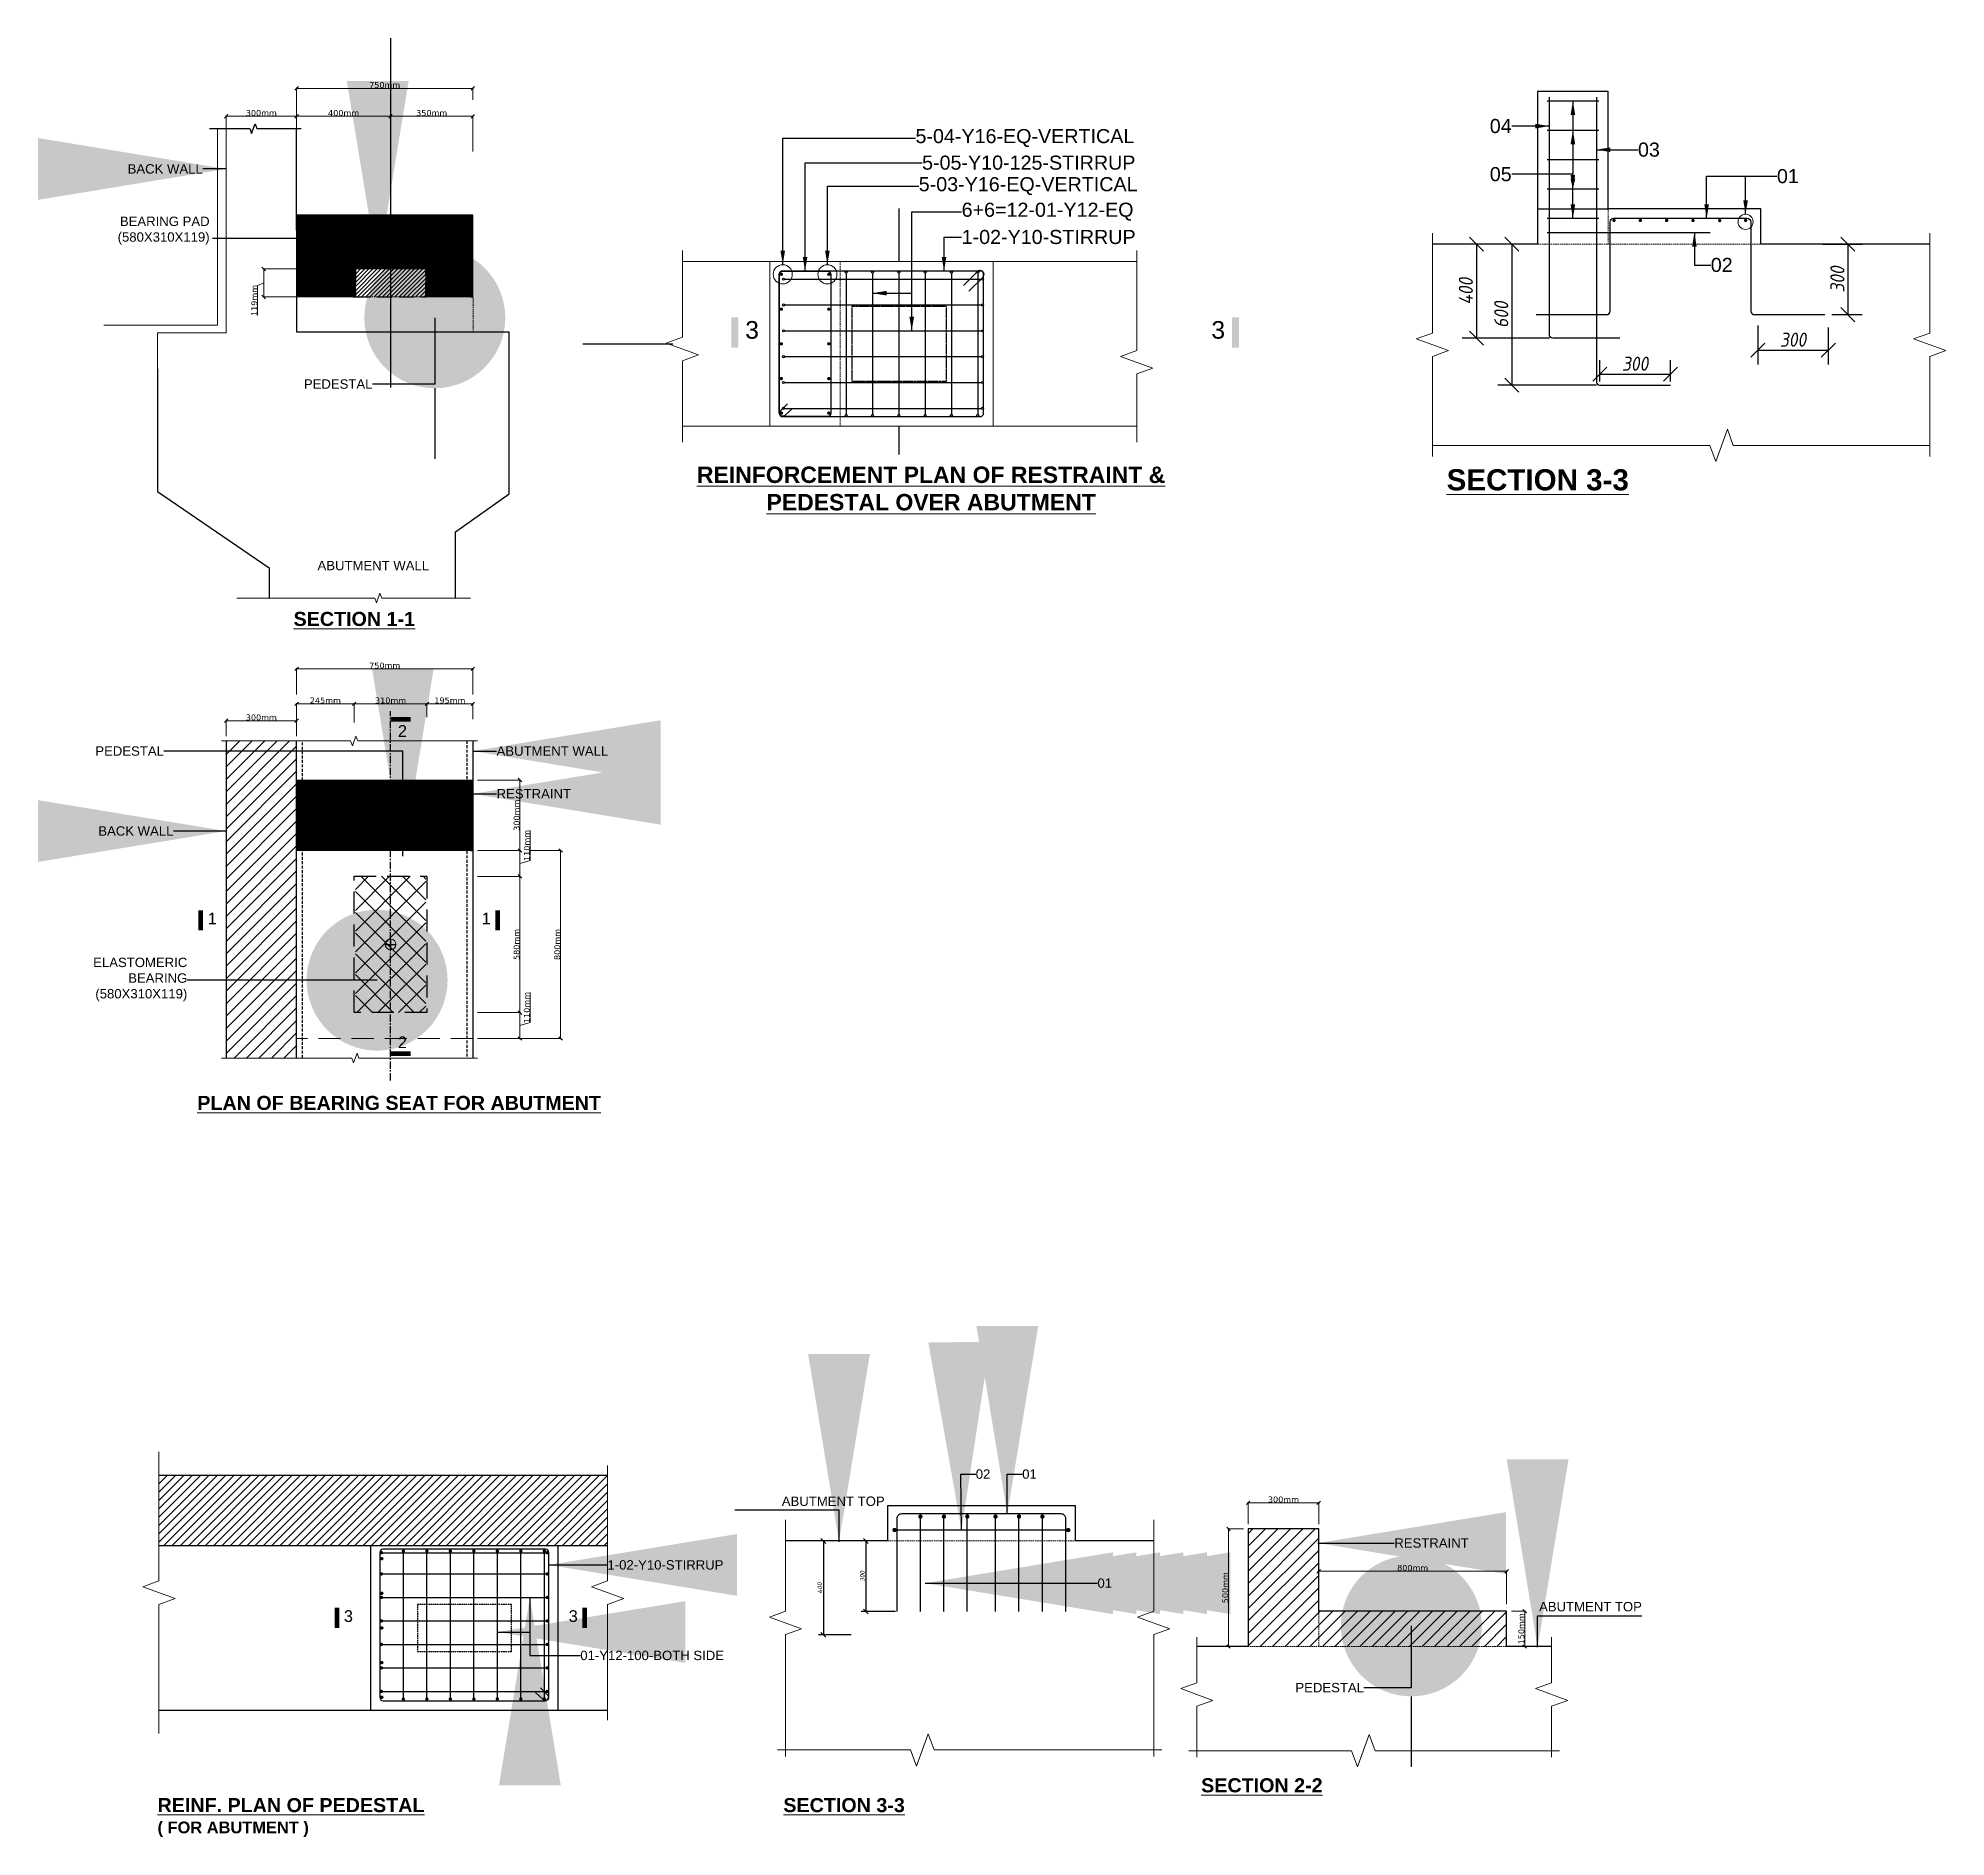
# Model space of a CAD drawing. Header units: millimetres. Extents: x 1231188 to 3899118, y -5478610 to -489530.
# Drawn here: x 3868062 to 3876182, y -2821848 to -2814191 of the extents above; entities that cross this region are included whole.
import ezdxf
from ezdxf.enums import TextEntityAlignment as Align

# ---------------------------------------------------------------- set-up
doc = ezdxf.new("R2010")
doc.units = ezdxf.units.MM
doc.header["$LTSCALE"] = 25
doc.header["$MEASUREMENT"] = 0
doc.header["$PDMODE"] = 3
for name, pattern in [('CENTER', [2, 1.25, -0.25, 0.25, -0.25]), ('DASHED2', [0.375, 0.25, -0.125]), ('Grid Line', [22.225, 12.7, -3.175, 3.175, -3.175])]:
    doc.linetypes.add(name, pattern=pattern)
doc.layers.get('0').update_dxf_attribs({"lineweight": 13})
doc.layers.get('Defpoints').update_dxf_attribs({"color": 230, "lineweight": 9})
for name, color, linetype in [('Abt_Hidden', 8, 'DASHED2'), ('ABUTMENT', 1, 'Continuous'), ('bearing', 7, 'Continuous'), ('Bearing  peat', 6, 'Continuous'), ('Bearing Seat', 4, 'Continuous'), ('Bearing_Hidden', 7, 'DASHED2'), ('CL', 8, 'CENTER'), ('con_out', 7, 'Continuous'), ('Hatch 1', 14, 'Continuous'), ('Reinf', 1, 'Continuous'), ('Wing wall', 3, 'Continuous')]:
    doc.layers.add(name, color=color, linetype=linetype)
for name, color, linetype, lineweight in [('Abutment_Hidden', 7, 'DASHED2', 9), ('Con_Hidden', 8, 'DASHED2', 9), ('DIM', 8, 'Continuous', 13), ('HATCH', 191, 'Continuous', 9), ('Hatching', 253, 'Continuous', 5), ('padesteel', 4, 'Continuous', 9), ('PL', 7, 'Continuous', 15), ('Restraint', 3, 'Continuous', 9), ('SecMark', 211, 'Continuous', 18), ('text', 7, 'Continuous', 18)]:
    doc.layers.add(name, color=color, linetype=linetype, lineweight=lineweight)
doc.styles.add('AR', font='arial.ttf')
doc.styles.add('ARIAL', font='arial.ttf', dxfattribs={"height": 400})
doc.styles.add('DIM', font='isocp3.shx', dxfattribs={"oblique": 10})
doc.styles.add('swis lt cn bt', font='verdana.ttf')
doc.styles.add('TNR', font='times.ttf')
doc.linetypes.add('ZIGZAG', pattern='A,0.0001,-0.2,[131,ltypeshp.shx,S=0.2,R=0,X=-0.2,Y=0],-0.4,[131,ltypeshp.shx,S=0.2,R=180,X=0.2,Y=0],-0.2', length=0.8001)
doc.dimstyles.new('dim_10', dxfattribs={"dimtxt": 20, "dimasz": 20, "dimexe": 20, "dimexo": 5, "dimgap": 5, "dimtad": 1, "dimdec": 0, "dimzin": 0, "dimdsep": 46, "dimtxsty": 'DIM', "dimblk": 'OBLIQUE', "dimcen": 20, "dimclrd": 5, "dimclre": 5, "dimclrt": 7, "dimadec": 0, "dimazin": 0, "dimtfac": 1, "dimtdec": 0, "dimtmove": 1, "dimatfit": 3, "dimfxl": 10, "dimtolj": 1, "dimtzin": 0, "dimarcsym": 0})
doc.dimstyles.new('Dim_20', dxfattribs={"dimscale": 20, "dimtxt": 1.8, "dimasz": 40, "dimexe": 40, "dimexo": 5, "dimgap": 5, "dimtad": 1, "dimdec": 0, "dimzin": 0, "dimdsep": 46, "dimtxsty": 'DIM', "dimcen": 0.09, "dimclrd": 5, "dimclre": 5, "dimclrt": 7, "dimadec": 0, "dimazin": 0, "dimtfac": 1, "dimtdec": 0, "dimtmove": 0, "dimatfit": 3, "dimfxl": 40, "dimfxlon": 1, "dimtolj": 1, "dimtzin": 0, "dimarcsym": 0})
doc.dimstyles.new('dim_30', dxfattribs={"dimtxt": 60, "dimasz": 60, "dimexe": 60, "dimexo": 15, "dimgap": 15, "dimtad": 1, "dimdec": 0, "dimzin": 0, "dimdsep": 46, "dimtxsty": 'DIM', "dimblk": 'OBLIQUE', "dimcen": 30, "dimclrd": 5, "dimclre": 5, "dimclrt": 7, "dimadec": 0, "dimazin": 0, "dimtfac": 1, "dimtdec": 0, "dimtmove": 0, "dimatfit": 3, "dimfxl": 20, "dimtolj": 1, "dimtzin": 0, "dimarcsym": 0})
doc.dimstyles.new('meter', dxfattribs={"dimtxt": 150, "dimasz": 5, "dimexe": 3, "dimexo": 4, "dimgap": 1, "dimtad": 1, "dimdec": 0, "dimzin": 0, "dimdsep": 46, "dimtxsty": 'swis lt cn bt', "dimblk": 'OBLIQUE', "dimcen": 3, "dimdle": 3, "dimclrd": 8, "dimclre": 8, "dimclrt": 7, "dimadec": 0, "dimazin": 0, "dimtfac": 1, "dimtdec": 0, "dimtofl": 0, "dimtmove": 1, "dimatfit": 2, "dimldrblk": 'OBLIQUE', "dimfxl": 1, "dimtolj": 1, "dimtzin": 0, "dimlwd": 9, "dimlwe": 9, "dimarcsym": 0})

msp = doc.modelspace()

# ---------------------------------------------------------------- texts
at = {"layer": 'text', "ltscale": 2, "style": 'AR'}
for s, insert, char_height, width, attachment_point in [('04', (3874333.71489, -2814565.69126), 60, 101.6169737, 6), ('5-04-Y16-EQ-VERTICAL', (3871796.1442, -2814616.45524), 60, 534.0027236, 4), ('03', (3874871.14198, -2814666.17633), 60, 101.6169737, 4), ('5-05-Y10-125-STIRRUP', (3871824.16054, -2814721.58696), 60, 916.7101241, 4), ('5-03-Y16-EQ-VERTICAL', (3871809.94315, -2814821.17773), 60, 534.0027236, 4), ('05', (3874333.71489, -2814770.50973), 60, 101.6169737, 6), ('01', (3875462.63852, -2814778.93282), 60, 101.6169737, 4), ('6+6=12-01-Y12-EQ', (3871992.59247, -2814929.87652), 60, 759.1018492, 4), ('1-02-Y10-STIRRUP', (3871992.59247, -2815038.03698), 60, 754.214269, 4), ('02', (3875181.10051, -2815156.89229), 60, 101.6169737, 4), ('02', (3872052.61315, -2820303.69247), 40, 101.6169737, 4), ('01', (3872250.3704, -2820303.69247), 40, 101.6169737, 4), ('RESTRAINT', (3873834.17308, -2820597.11937), 40, 428.7135425, 4), ('1-02-Y10-STIRRUP', (3870485.19183, -2820690.19646), 40, 534.0027236, 4), ('01', (3872570.55306, -2820767.90536), 40, 101.6169737, 4), ('01-Y12-100-BOTH SIDE', (3870369.43898, -2821075.70162), 40, 636.274456, 4)]:
    msp.add_mtext(s, dxfattribs=dict(at, insert=insert, char_height=char_height, width=width, attachment_point=attachment_point))
at = {"layer": 'text', "ltscale": 50}
for s, insert, char_height, width, attachment_point, style in [('BACK WALL', (3868762.6715, -2814748.00601), 40, 322.5081124, 6, 'ARIAL'), ('BEARING PAD\\P(580X310X119)', (3868791.77855, -2815010.42552), 40, 379.3126552, 6, 'ARIAL'), ('PEDESTAL', (3869485, -2815663.86758), 40, 266.485997, 6, 'ARIAL'), ('\\pi261.03;{\\fArial|b1|i0|c0|p34;\\LREINFORCEMENT PLAN OF RESTRAINT & \\P\\pi557.26;PEDESTAL OVER ABUTMENT}', (3870604.78339, -2816014.7337), 70, 2507.1254445, 1, 'AR'), ('{\\fArial|b1|i0|c0|p34;\\LSECTION 3-3}', (3874056.94988, -2816026.15813), 90, 913.7639981, 1, 'AR'), ('ABUTMENT WALL', (3869725.90608, -2816436.47331), 40, 475.9060778, 6, 'ARIAL'), ('PEDESTAL', (3868597.32835, -2817226.00333), 40, 279.0457415, 6, 'ARIAL'), ('ABUTMENT WALL', (3870013.26208, -2817226.00333), 40, 509.0051575, 4, 'ARIAL'), ('RESTRAINT', (3870013.26208, -2817407.83707), 40, 509.0051575, 4, 'ARIAL'), ('BACK WALL', (3868637.7386, -2817566.32166), 40, 320.1325802, 6, 'ARIAL'), ('ELASTOMERIC BEARING (580X310X119)', (3868696.82335, -2818198.13058), 40, 375.3220322, 6, 'ARIAL'), ('ABUTMENT TOP', (3871664.86317, -2820419.24005), 40, 630.9702544, 6, 'AR'), ('ABUTMENT TOP', (3874450.26134, -2820868.05369), 40, 881.869283, 4, 'AR'), ('PEDESTAL', (3873705.03197, -2821212.67897), 40, 279.0457415, 6, 'ARIAL'), ('{\\fArial|b1|i0|c0|p34;\\H0.5x;\\LREINF. PLAN OF PEDESTAL \\P\\H0.83333x;\\l( FOR ABUTMENT )}', (3868570.10109, -2821682.52979), 120, 1737.8911686, 1, 'AR'), ('{\\fArial|b1|i0|c0|p34;\\H0.5x;\\LSECTION 3-3 }', (3871233.75219, -2821682.52979), 120, 683.3642146, 1, 'AR')]:
    msp.add_mtext(s, dxfattribs=dict(at, insert=insert, char_height=char_height, width=width, attachment_point=attachment_point, style=style))
at = {"layer": 'text', "char_height": 60, "attachment_point": 1, "style": 'TNR'}
for s, insert, width in [('{\\fArial|b1|i0|c0|p34;\\LSECTION 1-1}', (3869149.12404, -2816633.41438), 515.9782387), ('{\\fArial|b1|i0|c0|p34;\\LPLAN OF BEARING SEAT FOR ABUTMENT}', (3868739.46134, -2818693.54278), 1757.4502301), ('{\\fArial|b1|i0|c0|p34;\\LSECTION 2-2}', (3873012.00885, -2821598.12438), 515.9782387)]:
    msp.add_mtext(s, dxfattribs=dict(at, insert=insert, width=width))

# ---------------------------------------------------------------- blocks, each defined once
blk = doc.blocks.new('_Oblique')
at = {"color": 0, "linetype": 'ByBlock', "lineweight": -2}
blk.add_line((-0.5, -0.5), (0.5, 0.5), dxfattribs=at)
blk = doc.blocks.new('*D329')
at = {"layer": 'Defpoints', "color": 0, "lineweight": -2, "ltscale": 100, "transparency": 16777216}
for p in [(3873212.3, -2820537.1), (3873128.6, -2821037.1), (3873212.3, -2821037.1)]:
    blk.add_point(p, dxfattribs=at)
at = {"layer": 'text', "color": 8, "lineweight": 9, "ltscale": 100, "transparency": 16777216}
for p, q in [((3873192.3, -2820537.1), (3873125.6, -2820537.1)), ((3873128.6, -2820534.1), (3873128.6, -2821040.1)), ((3873192.3, -2821037.1), (3873125.6, -2821037.1))]:
    blk.add_line(p, q, dxfattribs=at)
at = {"layer": 'text', "color": 8, "lineweight": 9, "ltscale": 100, "transparency": 16777216, "xscale": 15, "yscale": 15, "zscale": 15}
for p, rotation in [((3873128.6, -2820537.1), 90), ((3873128.6, -2821037.1), 270)]:
    blk.add_blockref('_Oblique', p, dxfattribs=dict(at, rotation=rotation))
at = {"layer": 'text', "color": 7, "lineweight": -2, "ltscale": 100, "transparency": 16777216, "insert": (3873114.6, -2820787.1), "char_height": 25, "attachment_point": 5, "rotation": 90, "style": 'swis lt cn bt'}
blk.add_mtext('\\A1;500mm', dxfattribs=at)
blk = doc.blocks.new('do_30')
at = {"const_width": 7.06}
blk.add_lwpolyline([(3, -7.1, -1), (-3, -10.9, -1)], format="xyb", close=True, dxfattribs=at)
blk = doc.blocks.new('*D290')
at = {"layer": 'Defpoints', "color": 0, "linetype": 'Continuous', "lineweight": -2, "ltscale": 250, "transparency": 16777216}
for p in [(3871462.5, -2820588.3), (3871404, -2820988.3), (3871527.6, -2820988.3)]:
    blk.add_point(p, dxfattribs=at)
at = {"layer": 'DIM', "color": 5, "linetype": 'Continuous', "lineweight": -2, "ltscale": 250, "transparency": 16777216}
for p, q in [((3871457.5, -2820588.3), (3871384, -2820588.3)), ((3871404, -2820588.3), (3871404, -2820988.3)), ((3871522.6, -2820988.3), (3871384, -2820988.3))]:
    blk.add_line(p, q, dxfattribs=at)
at = {"layer": 'DIM', "color": 5, "linetype": 'Continuous', "lineweight": -2, "ltscale": 250, "transparency": 16777216, "xscale": 20, "yscale": 20, "zscale": 20}
for p, rotation in [((3871404, -2820588.3), 90), ((3871404, -2820988.3), 270)]:
    blk.add_blockref('_Oblique', p, dxfattribs=dict(at, rotation=rotation))
at = {"layer": 'DIM', "color": 7, "linetype": 'Continuous', "ltscale": 250, "transparency": 16777216, "insert": (3871389, -2820788.3), "char_height": 20, "attachment_point": 5, "rotation": 90, "style": 'DIM'}
blk.add_mtext('\\A1;400', dxfattribs=at)
blk = doc.blocks.new('*D291')
at = {"layer": 'Defpoints', "color": 0, "linetype": 'Continuous', "lineweight": -2, "ltscale": 250, "transparency": 16777216}
for p in [(3871662.5, -2820588.3), (3871585.2, -2820888.3), (3871716.6, -2820888.3)]:
    blk.add_point(p, dxfattribs=at)
at = {"layer": 'DIM', "color": 5, "linetype": 'Continuous', "lineweight": -2, "ltscale": 250, "transparency": 16777216}
for p, q in [((3871657.5, -2820588.3), (3871565.2, -2820588.3)), ((3871585.2, -2820588.3), (3871585.2, -2820888.3)), ((3871711.6, -2820888.3), (3871565.2, -2820888.3))]:
    blk.add_line(p, q, dxfattribs=at)
at = {"layer": 'DIM', "color": 5, "linetype": 'Continuous', "lineweight": -2, "ltscale": 250, "transparency": 16777216, "xscale": 20, "yscale": 20, "zscale": 20}
for p, rotation in [((3871585.2, -2820588.3), 90), ((3871585.2, -2820888.3), 270)]:
    blk.add_blockref('_Oblique', p, dxfattribs=dict(at, rotation=rotation))
at = {"layer": 'DIM', "color": 7, "linetype": 'Continuous', "ltscale": 250, "transparency": 16777216, "insert": (3871570.2, -2820738.3), "char_height": 20, "attachment_point": 5, "rotation": 90, "style": 'DIM'}
blk.add_mtext('\\A1;300', dxfattribs=at)
blk = doc.blocks.new('*D330')
at = {"layer": 'Defpoints', "color": 0, "lineweight": -2, "ltscale": 100, "transparency": 16777216}
for p in [(3873512.3, -2820425.7), (3873212.3, -2820537.1), (3873512.3, -2820537.1)]:
    blk.add_point(p, dxfattribs=at)
at = {"layer": 'text', "color": 8, "lineweight": 9, "ltscale": 100, "transparency": 16777216}
for p, q in [((3873209.3, -2820425.7), (3873515.3, -2820425.7)), ((3873212.3, -2820517.1), (3873212.3, -2820422.7)), ((3873512.3, -2820517.1), (3873512.3, -2820422.7))]:
    blk.add_line(p, q, dxfattribs=at)
at = {"layer": 'text', "color": 8, "lineweight": 9, "ltscale": 100, "transparency": 16777216, "xscale": 15, "yscale": 15, "zscale": 15, "rotation": 180}
blk.add_blockref('_Oblique', (3873212.3, -2820425.7), dxfattribs=at)
at = {"layer": 'text', "color": 8, "lineweight": 9, "ltscale": 100, "transparency": 16777216, "xscale": 15, "yscale": 15, "zscale": 15}
blk.add_blockref('_Oblique', (3873512.3, -2820425.7), dxfattribs=at)
at = {"layer": 'text', "color": 7, "lineweight": -2, "ltscale": 100, "transparency": 16777216, "insert": (3873362.3, -2820411.7), "char_height": 25, "attachment_point": 5, "style": 'swis lt cn bt'}
blk.add_mtext('\\A1;300mm', dxfattribs=at)
blk = doc.blocks.new('*D292')
at = {"layer": 'Defpoints', "color": 0, "lineweight": -2, "ltscale": 100, "transparency": 16777216}
for p in [(3874312.3, -2820717.1), (3873512.3, -2820751.7), (3874312.3, -2820876.8)]:
    blk.add_point(p, dxfattribs=at)
at = {"layer": 'text', "color": 8, "lineweight": 9, "ltscale": 100, "transparency": 16777216}
for p, q in [((3873509.3, -2820717.1), (3874315.3, -2820717.1)), ((3873512.3, -2820731.7), (3873512.3, -2820714.1)), ((3874312.3, -2820856.8), (3874312.3, -2820714.1))]:
    blk.add_line(p, q, dxfattribs=at)
at = {"layer": 'text', "color": 8, "lineweight": 9, "ltscale": 100, "transparency": 16777216, "xscale": 15, "yscale": 15, "zscale": 15, "rotation": 180}
blk.add_blockref('_Oblique', (3873512.3, -2820717.1), dxfattribs=at)
at = {"layer": 'text', "color": 8, "lineweight": 9, "ltscale": 100, "transparency": 16777216, "xscale": 15, "yscale": 15, "zscale": 15}
blk.add_blockref('_Oblique', (3874312.3, -2820717.1), dxfattribs=at)
at = {"layer": 'text', "color": 7, "lineweight": -2, "ltscale": 100, "transparency": 16777216, "insert": (3873912.3, -2820703), "char_height": 25, "attachment_point": 5, "style": 'swis lt cn bt'}
blk.add_mtext('\\A1;800mm', dxfattribs=at)
blk = doc.blocks.new('SecMark')
at = {"ltscale": 5}
blk.add_lwpolyline([(856, -852, 200, 200, 0), (0, -852, 0, 0, 0), (0, 0, 0, 0, 0)], format="xyseb", dxfattribs=at)
at = {"color": 7, "ltscale": 5, "style": 'AR'}
blk.add_attdef('00', text='', height=500, dxfattribs=at).set_placement((504, -362), align=Align.MIDDLE)
blk = doc.blocks.new('*D331')
at = {"layer": 'Defpoints', "color": 0, "lineweight": -2, "ltscale": 100, "transparency": 16777216}
for p in [(3874312.3, -2820887.1), (3874389, -2820887.1), (3874312.3, -2821037.1)]:
    blk.add_point(p, dxfattribs=at)
at = {"layer": 'text', "color": 8, "lineweight": 9, "ltscale": 100, "transparency": 16777216}
for p, q in [((3874332.3, -2820887.1), (3874392, -2820887.1)), ((3874389, -2821040.1), (3874389, -2820884.1)), ((3874332.3, -2821037.1), (3874392, -2821037.1))]:
    blk.add_line(p, q, dxfattribs=at)
at = {"layer": 'text', "color": 8, "lineweight": 9, "ltscale": 100, "transparency": 16777216, "xscale": 15, "yscale": 15, "zscale": 15}
for p, rotation in [((3874389, -2820887.1), 90), ((3874389, -2821037.1), 270)]:
    blk.add_blockref('_Oblique', p, dxfattribs=dict(at, rotation=rotation))
at = {"layer": 'text', "color": 7, "lineweight": -2, "ltscale": 100, "transparency": 16777216, "insert": (3874375, -2820962.1), "char_height": 25, "attachment_point": 5, "rotation": 90, "style": 'swis lt cn bt'}
blk.add_mtext('\\A1;150mm', dxfattribs=at)
blk = doc.blocks.new('*D284')
at = {"layer": 'Defpoints', "color": 0, "lineweight": -2, "ltscale": 100, "transparency": 16777216}
for p in [(3869912, -2817759.1), (3870112.6, -2817759.1), (3869912, -2818339.1)]:
    blk.add_point(p, dxfattribs=at)
at = {"layer": 'text', "color": 8, "lineweight": 9, "ltscale": 100, "transparency": 16777216}
for p, q in [((3869932, -2817759.1), (3870115.6, -2817759.1)), ((3870112.6, -2818342.1), (3870112.6, -2817756.1)), ((3869932, -2818339.1), (3870115.6, -2818339.1))]:
    blk.add_line(p, q, dxfattribs=at)
at = {"layer": 'text', "color": 8, "lineweight": 9, "ltscale": 100, "transparency": 16777216, "xscale": 15, "yscale": 15, "zscale": 15}
for p, rotation in [((3870112.6, -2817759.1), 90), ((3870112.6, -2818339.1), 270)]:
    blk.add_blockref('_Oblique', p, dxfattribs=dict(at, rotation=rotation))
at = {"layer": 'text', "color": 7, "lineweight": -2, "ltscale": 100, "transparency": 16777216, "insert": (3870098.5, -2818049.1), "char_height": 25, "attachment_point": 5, "rotation": 90, "style": 'swis lt cn bt'}
blk.add_mtext('\\A1;580mm', dxfattribs=at)
blk = doc.blocks.new('*D285')
at = {"layer": 'Defpoints', "color": 0, "lineweight": -2, "ltscale": 100, "transparency": 16777216}
for p in [(3869912, -2817649.1), (3870112.6, -2817649.1), (3869912, -2817759.1)]:
    blk.add_point(p, dxfattribs=at)
at = {"layer": 'text', "color": 8, "lineweight": 9, "ltscale": 100, "transparency": 16777216}
for p, q in [((3870156.1, -2817691), (3870156.1, -2817564.2)), ((3869932, -2817649.1), (3870115.6, -2817649.1)), ((3870112.6, -2817762.1), (3870112.6, -2817646.1)), ((3870112.6, -2817704.1), (3870156.1, -2817691)), ((3869932, -2817759.1), (3870115.6, -2817759.1))]:
    blk.add_line(p, q, dxfattribs=at)
at = {"layer": 'text', "color": 8, "lineweight": 9, "ltscale": 100, "transparency": 16777216, "xscale": 15, "yscale": 15, "zscale": 15}
for p, rotation in [((3870112.6, -2817649.1), 90), ((3870112.6, -2817759.1), 270)]:
    blk.add_blockref('_Oblique', p, dxfattribs=dict(at, rotation=rotation))
at = {"layer": 'text', "color": 7, "lineweight": -2, "ltscale": 100, "transparency": 16777216, "insert": (3870142.1, -2817627.6), "char_height": 25, "attachment_point": 5, "rotation": 90, "style": 'swis lt cn bt'}
blk.add_mtext('\\A1;110mm', dxfattribs=at)
blk = doc.blocks.new('*D327')
at = {"layer": 'Defpoints', "color": 0, "lineweight": -2, "ltscale": 100, "transparency": 16777216}
for p in [(3869162, -2817096.8), (3868862, -2817182.4), (3869162, -2817182.4)]:
    blk.add_point(p, dxfattribs=at)
at = {"layer": 'text', "color": 8, "lineweight": 9, "ltscale": 100, "transparency": 16777216}
for p, q in [((3868859, -2817096.8), (3869165, -2817096.8)), ((3868862, -2817162.4), (3868862, -2817093.8)), ((3869162, -2817162.4), (3869162, -2817093.8))]:
    blk.add_line(p, q, dxfattribs=at)
at = {"layer": 'text', "color": 8, "lineweight": 9, "ltscale": 100, "transparency": 16777216, "xscale": 15, "yscale": 15, "zscale": 15, "rotation": 180}
blk.add_blockref('_Oblique', (3868862, -2817096.8), dxfattribs=at)
at = {"layer": 'text', "color": 8, "lineweight": 9, "ltscale": 100, "transparency": 16777216, "xscale": 15, "yscale": 15, "zscale": 15}
blk.add_blockref('_Oblique', (3869162, -2817096.8), dxfattribs=at)
at = {"layer": 'text', "color": 7, "lineweight": -2, "ltscale": 100, "transparency": 16777216, "insert": (3869012, -2817082.8), "char_height": 25, "attachment_point": 5, "style": 'swis lt cn bt'}
blk.add_mtext('\\A1;300mm', dxfattribs=at)
blk = doc.blocks.new('*D328')
at = {"layer": 'Defpoints', "color": 0, "lineweight": -2, "ltscale": 100, "transparency": 16777216}
for p in [(3869407, -2817024.7), (3869407, -2817124.1), (3869162, -2817182.4)]:
    blk.add_point(p, dxfattribs=at)
at = {"layer": 'text', "color": 8, "lineweight": 9, "ltscale": 100, "transparency": 16777216}
for p, q in [((3869159, -2817024.7), (3869410, -2817024.7)), ((3869162, -2817162.4), (3869162, -2817021.7)), ((3869407, -2817104.1), (3869407, -2817021.7))]:
    blk.add_line(p, q, dxfattribs=at)
at = {"layer": 'text', "color": 8, "lineweight": 9, "ltscale": 100, "transparency": 16777216, "xscale": 15, "yscale": 15, "zscale": 15, "rotation": 180}
blk.add_blockref('_Oblique', (3869162, -2817024.7), dxfattribs=at)
at = {"layer": 'text', "color": 8, "lineweight": 9, "ltscale": 100, "transparency": 16777216, "xscale": 15, "yscale": 15, "zscale": 15}
blk.add_blockref('_Oblique', (3869407, -2817024.7), dxfattribs=at)
at = {"layer": 'text', "color": 7, "lineweight": -2, "ltscale": 100, "transparency": 16777216, "insert": (3869284.5, -2817010.7), "char_height": 25, "attachment_point": 5, "style": 'swis lt cn bt'}
blk.add_mtext('\\A1;245mm', dxfattribs=at)
blk = doc.blocks.new('*D286')
at = {"layer": 'Defpoints', "color": 0, "lineweight": -2, "ltscale": 100, "transparency": 16777216}
for p in [(3869717, -2817024.7), (3869407, -2817124.1), (3869717, -2817101.7)]:
    blk.add_point(p, dxfattribs=at)
at = {"layer": 'text', "color": 8, "lineweight": 9, "ltscale": 100, "transparency": 16777216}
for p, q in [((3869404, -2817024.7), (3869720, -2817024.7)), ((3869407, -2817104.1), (3869407, -2817021.7)), ((3869717, -2817081.7), (3869717, -2817021.7))]:
    blk.add_line(p, q, dxfattribs=at)
at = {"layer": 'text', "color": 8, "lineweight": 9, "ltscale": 100, "transparency": 16777216, "xscale": 15, "yscale": 15, "zscale": 15, "rotation": 180}
blk.add_blockref('_Oblique', (3869407, -2817024.7), dxfattribs=at)
at = {"layer": 'text', "color": 8, "lineweight": 9, "ltscale": 100, "transparency": 16777216, "xscale": 15, "yscale": 15, "zscale": 15}
blk.add_blockref('_Oblique', (3869717, -2817024.7), dxfattribs=at)
at = {"layer": 'text', "color": 7, "lineweight": -2, "ltscale": 100, "transparency": 16777216, "insert": (3869562, -2817010.7), "char_height": 25, "attachment_point": 5, "style": 'swis lt cn bt'}
blk.add_mtext('\\A1;310mm', dxfattribs=at)
blk = doc.blocks.new('*D287')
at = {"layer": 'Defpoints', "color": 0, "lineweight": -2, "ltscale": 100, "transparency": 16777216}
for p in [(3869912, -2817024.7), (3869717, -2817101.7), (3869912, -2817110.3)]:
    blk.add_point(p, dxfattribs=at)
at = {"layer": 'text', "color": 8, "lineweight": 9, "ltscale": 100, "transparency": 16777216}
for p, q in [((3869714, -2817024.7), (3869915, -2817024.7)), ((3869717, -2817081.7), (3869717, -2817021.7)), ((3869912, -2817090.3), (3869912, -2817021.7))]:
    blk.add_line(p, q, dxfattribs=at)
at = {"layer": 'text', "color": 8, "lineweight": 9, "ltscale": 100, "transparency": 16777216, "xscale": 15, "yscale": 15, "zscale": 15, "rotation": 180}
blk.add_blockref('_Oblique', (3869717, -2817024.7), dxfattribs=at)
at = {"layer": 'text', "color": 8, "lineweight": 9, "ltscale": 100, "transparency": 16777216, "xscale": 15, "yscale": 15, "zscale": 15}
blk.add_blockref('_Oblique', (3869912, -2817024.7), dxfattribs=at)
at = {"layer": 'text', "color": 7, "lineweight": -2, "ltscale": 100, "transparency": 16777216, "insert": (3869814.5, -2817010.7), "char_height": 25, "attachment_point": 5, "style": 'swis lt cn bt'}
blk.add_mtext('\\A1;195mm', dxfattribs=at)
blk = doc.blocks.new('*D288')
at = {"layer": 'Defpoints', "color": 0, "lineweight": -2, "ltscale": 100, "transparency": 16777216}
for p in [(3869912, -2816876), (3869162, -2817004.7), (3869912, -2817004.7)]:
    blk.add_point(p, dxfattribs=at)
at = {"layer": 'text', "color": 8, "lineweight": 9, "ltscale": 100, "transparency": 16777216}
for p, q in [((3869159, -2816876), (3869915, -2816876)), ((3869162, -2816984.7), (3869162, -2816873)), ((3869912, -2816984.7), (3869912, -2816873))]:
    blk.add_line(p, q, dxfattribs=at)
at = {"layer": 'text', "color": 8, "lineweight": 9, "ltscale": 100, "transparency": 16777216, "xscale": 15, "yscale": 15, "zscale": 15, "rotation": 180}
blk.add_blockref('_Oblique', (3869162, -2816876), dxfattribs=at)
at = {"layer": 'text', "color": 8, "lineweight": 9, "ltscale": 100, "transparency": 16777216, "xscale": 15, "yscale": 15, "zscale": 15}
blk.add_blockref('_Oblique', (3869912, -2816876), dxfattribs=at)
at = {"layer": 'text', "color": 7, "lineweight": -2, "ltscale": 100, "transparency": 16777216, "insert": (3869537, -2816862), "char_height": 25, "attachment_point": 5, "style": 'swis lt cn bt'}
blk.add_mtext('\\A1;750mm', dxfattribs=at)
blk = doc.blocks.new('*D289')
at = {"layer": 'Defpoints', "color": 0, "lineweight": -2, "ltscale": 100, "transparency": 16777216}
for p in [(3870132.6, -2817649.1), (3870285.8, -2817649.1), (3869912, -2818449.1)]:
    blk.add_point(p, dxfattribs=at)
at = {"layer": 'text', "color": 8, "lineweight": 9, "ltscale": 100, "transparency": 16777216}
for p, q in [((3870152.6, -2817649.1), (3870288.8, -2817649.1)), ((3870285.8, -2818452.1), (3870285.8, -2817646.1)), ((3869932, -2818449.1), (3870288.8, -2818449.1))]:
    blk.add_line(p, q, dxfattribs=at)
at = {"layer": 'text', "color": 8, "lineweight": 9, "ltscale": 100, "transparency": 16777216, "xscale": 15, "yscale": 15, "zscale": 15}
for p, rotation in [((3870285.8, -2817649.1), 90), ((3870285.8, -2818449.1), 270)]:
    blk.add_blockref('_Oblique', p, dxfattribs=dict(at, rotation=rotation))
at = {"layer": 'text', "color": 7, "lineweight": -2, "ltscale": 100, "transparency": 16777216, "insert": (3870271.7, -2818049.1), "char_height": 25, "attachment_point": 5, "rotation": 90, "style": 'swis lt cn bt'}
blk.add_mtext('\\A1;800mm', dxfattribs=at)
blk = doc.blocks.new('*D293')
at = {"layer": 'Defpoints', "color": 0, "lineweight": -2, "ltscale": 100, "transparency": 16777216}
for p in [(3869562, -2814524), (3869562, -2814622.9), (3869162, -2814693.7, 1)]:
    blk.add_point(p, dxfattribs=at)
at = {"layer": 'text', "color": 8, "lineweight": 9, "ltscale": 100, "transparency": 16777216}
for p, q in [((3869159, -2814524), (3869565, -2814524)), ((3869162, -2814673.7), (3869162, -2814521)), ((3869562, -2814602.9), (3869562, -2814521))]:
    blk.add_line(p, q, dxfattribs=at)
at = {"layer": 'text', "color": 8, "lineweight": 9, "ltscale": 100, "transparency": 16777216, "xscale": 15, "yscale": 15, "zscale": 15, "rotation": 180}
blk.add_blockref('_Oblique', (3869162, -2814524), dxfattribs=at)
at = {"layer": 'text', "color": 8, "lineweight": 9, "ltscale": 100, "transparency": 16777216, "xscale": 15, "yscale": 15, "zscale": 15}
blk.add_blockref('_Oblique', (3869562, -2814524), dxfattribs=at)
at = {"layer": 'text', "color": 7, "lineweight": -2, "ltscale": 100, "transparency": 16777216, "insert": (3869362, -2814510), "char_height": 25, "attachment_point": 5, "style": 'swis lt cn bt'}
blk.add_mtext('\\A1;400mm', dxfattribs=at)
blk = doc.blocks.new('*D294')
at = {"layer": 'Defpoints', "color": 0, "lineweight": -2, "ltscale": 100, "transparency": 16777216}
for p in [(3869912, -2814524), (3869562, -2814718.7, 0.5), (3869912, -2814693.7, 0.5)]:
    blk.add_point(p, dxfattribs=at)
at = {"layer": 'text', "color": 8, "lineweight": 9, "ltscale": 100, "transparency": 16777216}
for p, q in [((3869559, -2814524), (3869915, -2814524)), ((3869562, -2814698.7), (3869562, -2814521)), ((3869912, -2814673.7), (3869912, -2814521))]:
    blk.add_line(p, q, dxfattribs=at)
at = {"layer": 'text', "color": 8, "lineweight": 9, "ltscale": 100, "transparency": 16777216, "xscale": 15, "yscale": 15, "zscale": 15, "rotation": 180}
blk.add_blockref('_Oblique', (3869562, -2814524), dxfattribs=at)
at = {"layer": 'text', "color": 8, "lineweight": 9, "ltscale": 100, "transparency": 16777216, "xscale": 15, "yscale": 15, "zscale": 15}
blk.add_blockref('_Oblique', (3869912, -2814524), dxfattribs=at)
at = {"layer": 'text', "color": 7, "lineweight": -2, "ltscale": 100, "transparency": 16777216, "insert": (3869737, -2814510), "char_height": 25, "attachment_point": 5, "style": 'swis lt cn bt'}
blk.add_mtext('\\A1;350mm', dxfattribs=at)
blk = doc.blocks.new('*D295')
at = {"layer": 'Defpoints', "color": 0, "lineweight": -2, "ltscale": 100, "transparency": 16777216}
for p in [(3869912, -2814405), (3869912, -2814474), (3869162, -2814688.7, 0.5)]:
    blk.add_point(p, dxfattribs=at)
at = {"layer": 'text', "color": 8, "lineweight": 9, "ltscale": 100, "transparency": 16777216}
for p, q in [((3869159, -2814405), (3869915, -2814405)), ((3869162, -2814668.7), (3869162, -2814402)), ((3869912, -2814454), (3869912, -2814402))]:
    blk.add_line(p, q, dxfattribs=at)
at = {"layer": 'text', "color": 8, "lineweight": 9, "ltscale": 100, "transparency": 16777216, "xscale": 15, "yscale": 15, "zscale": 15, "rotation": 180}
blk.add_blockref('_Oblique', (3869162, -2814405), dxfattribs=at)
at = {"layer": 'text', "color": 8, "lineweight": 9, "ltscale": 100, "transparency": 16777216, "xscale": 15, "yscale": 15, "zscale": 15}
blk.add_blockref('_Oblique', (3869912, -2814405), dxfattribs=at)
at = {"layer": 'text', "color": 7, "lineweight": -2, "ltscale": 100, "transparency": 16777216, "insert": (3869537, -2814391), "char_height": 25, "attachment_point": 5, "style": 'swis lt cn bt'}
blk.add_mtext('\\A1;750mm', dxfattribs=at)
blk = doc.blocks.new('*D296')
at = {"layer": 'Defpoints', "color": 0, "lineweight": -2, "ltscale": 100, "transparency": 16777216}
for p in [(3868862, -2814524), (3868862, -2814664, 0.5), (3869162, -2814688.7, 0.5)]:
    blk.add_point(p, dxfattribs=at)
at = {"layer": 'text', "color": 8, "lineweight": 9, "ltscale": 100, "transparency": 16777216}
for p, q in [((3869165, -2814524), (3868859, -2814524)), ((3868862, -2814644), (3868862, -2814521)), ((3869162, -2814668.7), (3869162, -2814521))]:
    blk.add_line(p, q, dxfattribs=at)
at = {"layer": 'text', "color": 8, "lineweight": 9, "ltscale": 100, "transparency": 16777216, "xscale": 15, "yscale": 15, "zscale": 15, "rotation": 180}
blk.add_blockref('_Oblique', (3868862, -2814524), dxfattribs=at)
at = {"layer": 'text', "color": 8, "lineweight": 9, "ltscale": 100, "transparency": 16777216, "xscale": 15, "yscale": 15, "zscale": 15}
blk.add_blockref('_Oblique', (3869162, -2814524), dxfattribs=at)
at = {"layer": 'text', "color": 7, "lineweight": -2, "ltscale": 100, "transparency": 16777216, "insert": (3869012, -2814510), "char_height": 25, "attachment_point": 5, "style": 'swis lt cn bt'}
blk.add_mtext('\\A1;300mm', dxfattribs=at)
blk = doc.blocks.new('*D297')
at = {"layer": 'Defpoints', "color": 0, "lineweight": -2, "ltscale": 100, "transparency": 16777216}
for p in [(3869397.2, -2815173.8), (3869022, -2815292.8), (3869421.5, -2815292.8)]:
    blk.add_point(p, dxfattribs=at)
at = {"layer": 'text', "color": 8, "lineweight": 9, "ltscale": 100, "transparency": 16777216}
for p, q in [((3869377.2, -2815173.8), (3869019, -2815173.8)), ((3869022, -2815170.8), (3869022, -2815295.8)), ((3869022, -2815233.3), (3868996, -2815244.5)), ((3868996, -2815244.5), (3868996, -2815371.3)), ((3869401.5, -2815292.8), (3869019, -2815292.8))]:
    blk.add_line(p, q, dxfattribs=at)
at = {"layer": 'text', "color": 8, "lineweight": 9, "ltscale": 100, "transparency": 16777216, "xscale": 15, "yscale": 15, "zscale": 15}
for p, rotation in [((3869022, -2815173.8), 90), ((3869022, -2815292.8), 270)]:
    blk.add_blockref('_Oblique', p, dxfattribs=dict(at, rotation=rotation))
at = {"layer": 'text', "color": 7, "lineweight": -2, "ltscale": 100, "transparency": 16777216, "insert": (3868982, -2815307.9), "char_height": 25, "attachment_point": 5, "rotation": 90, "style": 'swis lt cn bt'}
blk.add_mtext('\\A1;119mm', dxfattribs=at)
blk = doc.blocks.new('*D310')
at = {"layer": 'Defpoints', "color": 0, "lineweight": -2, "ltscale": 100, "transparency": 16777216}
for p in [(3869912, -2818339.1), (3869912, -2818449.1), (3870112.6, -2818449.1)]:
    blk.add_point(p, dxfattribs=at)
at = {"layer": 'text', "color": 8, "lineweight": 9, "ltscale": 100, "transparency": 16777216}
for p, q in [((3870156.1, -2818381), (3870156.1, -2818254.2)), ((3869932, -2818339.1), (3870115.6, -2818339.1)), ((3870112.6, -2818336.1), (3870112.6, -2818452.1)), ((3869932, -2818449.1), (3870115.6, -2818449.1)), ((3870112.6, -2818394.1), (3870156.1, -2818381))]:
    blk.add_line(p, q, dxfattribs=at)
at = {"layer": 'text', "color": 8, "lineweight": 9, "ltscale": 100, "transparency": 16777216, "xscale": 15, "yscale": 15, "zscale": 15}
for p, rotation in [((3870112.6, -2818339.1), 90), ((3870112.6, -2818449.1), 270)]:
    blk.add_blockref('_Oblique', p, dxfattribs=dict(at, rotation=rotation))
at = {"layer": 'text', "color": 7, "lineweight": -2, "ltscale": 100, "transparency": 16777216, "insert": (3870142.1, -2818317.6), "char_height": 25, "attachment_point": 5, "rotation": 90, "style": 'swis lt cn bt'}
blk.add_mtext('\\A1;110mm', dxfattribs=at)
blk = doc.blocks.new('*D322')
at = {"layer": 'Defpoints', "color": 0, "lineweight": -2, "ltscale": 2, "transparency": 16777216}
for p in [(3874349.4, -2815068.2), (3874183.6, -2815468.2), (3874509.2, -2815468.2)]:
    blk.add_point(p, dxfattribs=at)
at = {"layer": 'DIM', "color": 5, "lineweight": -2, "ltscale": 2, "transparency": 16777216}
for p, q in [((3874334.4, -2815068.2), (3874123.6, -2815068.2)), ((3874183.6, -2815068.2), (3874183.6, -2815468.2)), ((3874494.2, -2815468.2), (3874123.6, -2815468.2))]:
    blk.add_line(p, q, dxfattribs=at)
at = {"layer": 'DIM', "color": 5, "lineweight": -2, "ltscale": 2, "transparency": 16777216, "xscale": 60, "yscale": 60, "zscale": 60}
for p, rotation in [((3874183.6, -2815068.2), 90), ((3874183.6, -2815468.2), 270)]:
    blk.add_blockref('_Oblique', p, dxfattribs=dict(at, rotation=rotation))
at = {"layer": 'DIM', "color": 7, "ltscale": 2, "transparency": 16777216, "insert": (3874138.6, -2815268.2), "char_height": 60, "attachment_point": 5, "rotation": 90, "style": 'DIM'}
blk.add_mtext('\\A1;400', dxfattribs=at)
blk = doc.blocks.new('*D323')
at = {"layer": 'Defpoints', "color": 0, "lineweight": -2, "ltscale": 2, "transparency": 16777216}
for p in [(3874709.2, -2815668.2), (3875009.2, -2815622), (3875009.2, -2815668.2)]:
    blk.add_point(p, dxfattribs=at)
at = {"layer": 'DIM', "color": 5, "lineweight": -2, "ltscale": 2, "transparency": 16777216}
for p, q in [((3874709.2, -2815653.2), (3874709.2, -2815562)), ((3875009.2, -2815653.2), (3875009.2, -2815562)), ((3874709.2, -2815622), (3875009.2, -2815622))]:
    blk.add_line(p, q, dxfattribs=at)
at = {"layer": 'DIM', "color": 5, "lineweight": -2, "ltscale": 2, "transparency": 16777216, "xscale": 60, "yscale": 60, "zscale": 60, "rotation": 180}
blk.add_blockref('_Oblique', (3874709.2, -2815622), dxfattribs=at)
at = {"layer": 'DIM', "color": 5, "lineweight": -2, "ltscale": 2, "transparency": 16777216, "xscale": 60, "yscale": 60, "zscale": 60}
blk.add_blockref('_Oblique', (3875009.2, -2815622), dxfattribs=at)
at = {"layer": 'DIM', "color": 7, "ltscale": 2, "transparency": 16777216, "insert": (3874859.2, -2815577), "char_height": 60, "attachment_point": 5, "style": 'DIM'}
blk.add_mtext('\\A1;300', dxfattribs=at)
blk = doc.blocks.new('*D324')
at = {"layer": 'Defpoints', "color": 0, "lineweight": -2, "ltscale": 2, "transparency": 16777216}
for p in [(3874394.2, -2815068.2), (3874334.3, -2815668.2), (3874709.2, -2815668.2)]:
    blk.add_point(p, dxfattribs=at)
at = {"layer": 'DIM', "color": 5, "lineweight": -2, "ltscale": 2, "transparency": 16777216}
for p, q in [((3874379.2, -2815068.2), (3874274.3, -2815068.2)), ((3874334.3, -2815068.2), (3874334.3, -2815668.2)), ((3874694.2, -2815668.2), (3874274.3, -2815668.2))]:
    blk.add_line(p, q, dxfattribs=at)
at = {"layer": 'DIM', "color": 5, "lineweight": -2, "ltscale": 2, "transparency": 16777216, "xscale": 60, "yscale": 60, "zscale": 60}
for p, rotation in [((3874334.3, -2815068.2), 90), ((3874334.3, -2815668.2), 270)]:
    blk.add_blockref('_Oblique', p, dxfattribs=dict(at, rotation=rotation))
at = {"layer": 'DIM', "color": 7, "ltscale": 2, "transparency": 16777216, "insert": (3874289.3, -2815368.2), "char_height": 60, "attachment_point": 5, "rotation": 90, "style": 'DIM'}
blk.add_mtext('\\A1;600', dxfattribs=at)
blk = doc.blocks.new('*D325')
at = {"layer": 'Defpoints', "color": 0, "lineweight": -2, "ltscale": 2, "transparency": 16777216}
for p in [(3875643.6, -2815068.2), (3875681.4, -2815368.2), (3875764.9, -2815368.2)]:
    blk.add_point(p, dxfattribs=at)
at = {"layer": 'DIM', "color": 5, "lineweight": -2, "ltscale": 2, "transparency": 16777216}
for p, q in [((3875658.6, -2815068.2), (3875824.9, -2815068.2)), ((3875764.9, -2815068.2), (3875764.9, -2815368.2)), ((3875696.4, -2815368.2), (3875824.9, -2815368.2))]:
    blk.add_line(p, q, dxfattribs=at)
at = {"layer": 'DIM', "color": 5, "lineweight": -2, "ltscale": 2, "transparency": 16777216, "xscale": 60, "yscale": 60, "zscale": 60}
for p, rotation in [((3875764.9, -2815068.2), 90), ((3875764.9, -2815368.2), 270)]:
    blk.add_blockref('_Oblique', p, dxfattribs=dict(at, rotation=rotation))
at = {"layer": 'DIM', "color": 7, "ltscale": 2, "transparency": 16777216, "insert": (3875719.9, -2815218.2), "char_height": 60, "attachment_point": 5, "rotation": 90, "style": 'DIM'}
blk.add_mtext('\\A1;300', dxfattribs=at)
blk = doc.blocks.new('*D326')
at = {"layer": 'Defpoints', "color": 0, "lineweight": -2, "ltscale": 2, "transparency": 16777216}
for p in [(3875381.4, -2815399.9), (3875681.4, -2815408.1), (3875681.4, -2815519.8)]:
    blk.add_point(p, dxfattribs=at)
at = {"layer": 'DIM', "color": 5, "lineweight": -2, "ltscale": 2, "transparency": 16777216}
for p, q in [((3875381.4, -2815414.9), (3875381.4, -2815579.8)), ((3875681.4, -2815423.1), (3875681.4, -2815579.8)), ((3875381.4, -2815519.8), (3875681.4, -2815519.8))]:
    blk.add_line(p, q, dxfattribs=at)
at = {"layer": 'DIM', "color": 5, "lineweight": -2, "ltscale": 2, "transparency": 16777216, "xscale": 60, "yscale": 60, "zscale": 60, "rotation": 180}
blk.add_blockref('_Oblique', (3875381.4, -2815519.8), dxfattribs=at)
at = {"layer": 'DIM', "color": 5, "lineweight": -2, "ltscale": 2, "transparency": 16777216, "xscale": 60, "yscale": 60, "zscale": 60}
blk.add_blockref('_Oblique', (3875681.4, -2815519.8), dxfattribs=at)
at = {"layer": 'DIM', "color": 7, "ltscale": 2, "transparency": 16777216, "insert": (3875531.4, -2815474.8), "char_height": 60, "attachment_point": 5, "style": 'DIM'}
blk.add_mtext('\\A1;300', dxfattribs=at)
blk = doc.blocks.new('*D308')
at = {"layer": 'Defpoints', "color": 0, "lineweight": -2, "ltscale": 100, "transparency": 16777216}
for p in [(3869912, -2817349.1), (3869912, -2817649.1), (3870112.6, -2817649.1)]:
    blk.add_point(p, dxfattribs=at)
at = {"layer": 'text', "color": 8, "lineweight": 9, "ltscale": 100, "transparency": 16777216}
for p, q in [((3869932, -2817349.1), (3870115.6, -2817349.1)), ((3870112.6, -2817346.1), (3870112.6, -2817652.1)), ((3869932, -2817649.1), (3870115.6, -2817649.1))]:
    blk.add_line(p, q, dxfattribs=at)
at = {"layer": 'text', "color": 8, "lineweight": 9, "ltscale": 100, "transparency": 16777216, "xscale": 15, "yscale": 15, "zscale": 15}
for p, rotation in [((3870112.6, -2817349.1), 90), ((3870112.6, -2817649.1), 270)]:
    blk.add_blockref('_Oblique', p, dxfattribs=dict(at, rotation=rotation))
at = {"layer": 'text', "color": 7, "lineweight": -2, "ltscale": 100, "transparency": 16777216, "insert": (3870098.5, -2817499.1), "char_height": 25, "attachment_point": 5, "rotation": 90, "style": 'swis lt cn bt'}
blk.add_mtext('\\A1;300mm', dxfattribs=at)

# ---------------------------------------------------------------- dimensions: what is measured, and where the dimension line sits
at = {"layer": 'DIM', "ltscale": 2}
for base, p1, p2, picture, middle in [((3874183.60059, -2815468.16606), (3874349.38881, -2815068.16606), (3874509.18573, -2815468.16606), '*D322', (3874138.60059, -2815268.16606)), ((3874334.32242, -2815668.16606), (3874394.16737, -2815068.16606), (3874709.18573, -2815668.16606), '*D324', (3874289.32242, -2815368.16606)), ((3875764.92801, -2815368.16606), (3875643.58349, -2815068.16606), (3875681.43948, -2815368.16606), '*D325', (3875719.92801, -2815218.16606))]:
    dim = msp.add_linear_dim(base=base, p1=p1, p2=p2, angle=90, dimstyle='dim_30', dxfattribs=at)
    dim.commit()
    dim.dimension.update_dxf_attribs({"geometry": picture, "text_midpoint": middle})
for base, p1, p2, picture, middle in [((3875681.43948, -2815519.8112), (3875381.43948, -2815399.86158), (3875681.43948, -2815408.11482), '*D326', (3875531.43948, -2815474.8112)), ((3875009.18573, -2815622.00949), (3874709.18573, -2815668.16606), (3875009.18573, -2815668.16606), '*D323', (3874859.18573, -2815577.00949))]:
    dim = msp.add_linear_dim(base=base, p1=p1, p2=p2, dimstyle='dim_30', dxfattribs=at)
    dim.commit()
    dim.dimension.update_dxf_attribs({"geometry": picture, "text_midpoint": middle})
at = {"layer": 'DIM', "linetype": 'Continuous', "ltscale": 250}
for base, p1, p2, picture, middle in [((3871404.00045, -2820988.25616), (3871462.4843, -2820588.25616), (3871527.6274, -2820988.25616), '*D290', (3871389.00045, -2820788.25616)), ((3871585.18273, -2820888.25616), (3871662.53619, -2820588.25616), (3871716.60483, -2820888.25616), '*D291', (3871570.18273, -2820738.25616))]:
    dim = msp.add_linear_dim(base=base, p1=p1, p2=p2, angle=90, dimstyle='dim_10', dxfattribs=at)
    dim.commit()
    dim.dimension.update_dxf_attribs({"geometry": picture, "text_midpoint": middle})
at = {"layer": 'text', "lineweight": -2, "ltscale": 100}
for base, p1, p2, picture, middle in [((3869912.0472, -2814404.99619, -0.50165), (3869162.0472, -2814688.73037), (3869912.0472, -2814474.03129, -0.50165), '*D295', (3869537.0472, -2814390.9841, -0.50165)), ((3868862.0472, -2814524.03129, -0.50165), (3869162.0472, -2814688.73037), (3868862.0472, -2814664.03129), '*D296', (3869012.0472, -2814510.01081, -0.50165)), ((3869562.0472, -2814524.03129, -0.50165), (3869162.0472, -2814693.73037, 0.50165), (3869562.0472, -2814622.94198, -0.50165), '*D293', (3869362.0472, -2814510.0192, -0.50165)), ((3869912.0472, -2814524.03129, -0.50165), (3869562.0472, -2814718.73037), (3869912.0472, -2814693.73037), '*D294', (3869737.0472, -2814510.01081, -0.50165)), ((3869912.04719, -2816876.02292), (3869162.04719, -2817004.70881), (3869912.04719, -2817004.70881), '*D288', (3869537.04719, -2816862.01083)), ((3869162.04719, -2817096.81954), (3868862.04719, -2817182.43528), (3869162.04719, -2817182.43528), '*D327', (3869012.04719, -2817082.79905)), ((3869407.04852, -2817024.70881), (3869162.04719, -2817182.43528), (3869407.04852, -2817124.062), '*D328', (3869284.54786, -2817010.68833)), ((3869717.04838, -2817024.70881), (3869407.04852, -2817124.062), (3869717.04838, -2817101.65517), '*D286', (3869562.04845, -2817010.68833)), ((3869912.04719, -2817024.70881), (3869717.04838, -2817101.65517), (3869912.04719, -2817110.32456), '*D287', (3869814.54779, -2817010.69673)), ((3873512.29271, -2820425.7085), (3873212.29271, -2820537.06983), (3873512.29271, -2820537.06983), '*D330', (3873362.29271, -2820411.68801)), ((3874312.29271, -2820717.06235), (3873512.29271, -2820751.72682), (3874312.29271, -2820876.81689), '*D292', (3873912.29271, -2820702.9915))]:
    dim = msp.add_linear_dim(base=base, p1=p1, p2=p2, dimstyle='meter', override={"dimtxt": 25, "dimasz": 15, "dimexo": 20, "dimpost": 'mm', "dimfxl": 50}, dxfattribs=at)
    dim.commit()
    dim.dimension.update_dxf_attribs({"geometry": picture, "text_midpoint": middle})
dim = msp.add_linear_dim(base=(3869022, -2815292.80047), p1=(3869397.21951, -2815173.80061), p2=(3869421.53895, -2815292.80047), angle=90, dimstyle='meter', override={"dimtxt": 25, "dimasz": 15, "dimexo": 20, "dimpost": 'mm', "dimfxl": 50}, dxfattribs=at)
dim.commit()
dim.dimension.update_dxf_attribs({"geometry": '*D297', "text_midpoint": (3868996, -2815245.5), "dimtype": 160})
for base, p1, p2, angle, picture, middle in [((3870112.56124, -2817649.08526), (3869912.04721, -2817349.0961), (3869912.04719, -2817649.08526), 270, '*D308', (3870098.54076, -2817499.09068)), ((3870112.56124, -2817649.08526), (3869912.04721, -2817759.08487), (3869912.04719, -2817649.08526), 90, '*D285', (3870142.08542, -2817690.02419)), ((3870285.80265, -2817649.08526), (3869912.04729, -2818449.08453), (3870132.56124, -2817649.08526), 90, '*D289', (3870271.7318, -2818049.08489)), ((3870112.56124, -2817759.08487), (3869912.04719, -2818339.08489), (3869912.04721, -2817759.08487), 90, '*D284', (3870098.49039, -2818049.08488)), ((3870112.56124, -2818449.08526), (3869912.04719, -2818339.08489), (3869912.04719, -2818449.08526), 270, '*D310', (3870142.08542, -2818380.0242)), ((3873128.62768, -2821037.0698), (3873212.29271, -2820537.06983), (3873212.29271, -2821037.0698), 90, '*D329', (3873114.61559, -2820787.06981)), ((3874388.96396, -2820887.06975), (3874312.29271, -2821037.0698), (3874312.29271, -2820887.06975), 90, '*D331', (3874374.95187, -2820962.06978))]:
    dim = msp.add_linear_dim(base=base, p1=p1, p2=p2, angle=angle, dimstyle='meter', override={"dimtxt": 25, "dimasz": 15, "dimexo": 20, "dimpost": 'mm', "dimfxl": 50}, dxfattribs=at)
    dim.commit()
    dim.dimension.update_dxf_attribs({"geometry": picture, "text_midpoint": middle})

# ---------------------------------------------------------------- hatches: boundary and pattern name
at = {"layer": 'ABUTMENT', "linetype": 'Continuous', "ltscale": 250}
h = msp.add_hatch(dxfattribs=at)
h.set_pattern_fill('ANSI31', color=14)
h.set_pattern_definition([(45, (4249118.71524, -3865979.94995), (-0.088388347648, 0.088388347648), [])])
h.paths.add_polyline_path([(3869911.58475, -2814942.80063), (3869562.0472, -2814942.80063), (3869562.0472, -2815173.80063), (3869712.04779, -2815173.80063), (3869712.04779, -2815292.80063), (3869912.0472, -2815292.80063)])
h.paths.add_polyline_path([(3869562.0472, -2814942.80063), (3869162.53142, -2814942.8667), (3869162.99387, -2815292.86654), (3869412.04779, -2815292.80065), (3869412.04779, -2815173.80063), (3869562.0472, -2815173.80063)])
h = msp.add_hatch(dxfattribs=at)
h.set_pattern_fill('ANSI31', color=14)
h.set_pattern_definition([(45, (4249118.71524, -3866039.94995), (-0.088388347648, 0.088388347648), [])])
h.paths.add_polyline_path([(3869162.0323, -2817349.0961), (3869912.0322, -2817349.0961), (3869912.0322, -2817649.09008), (3869162.0323, -2817649.09008)])
at = {"layer": 'HATCH', "linetype": 'Continuous', "ltscale": 250}
h = msp.add_hatch(dxfattribs=at)
h.set_pattern_fill('ANSI31', color=256, scale=300)
h.set_pattern_definition([(45, (4249068.715, -3866008.257), (-26.5165043, 26.5165043), [])])
h.paths.add_polyline_path([(3868862.04719, -2817182.43528), (3868862.04719, -2818532.51341), (3869162.04719, -2818532.51341), (3869162.04719, -2817182.43528)])
h = msp.add_hatch(dxfattribs=at)
h.set_pattern_fill('ANSI31', color=256, scale=300)
h.set_pattern_definition([(45, (4247542.39, -3868625.61), (-26.5165043, 26.5165043), [])])
h.paths.add_polyline_path([(3873212.29271, -2820537.06983), (3873212.29271, -2821037.0698), (3874312.29271, -2821037.0698), (3874312.29271, -2820887.06975), (3873987.29271, -2820887.06975), (3873962.29271, -2820887.06985), (3873512.29271, -2820887.06985), (3873512.29271, -2820537.06983)])
at = {"layer": 'Hatch 1', "linetype": 'Continuous', "ltscale": 0.1}
h = msp.add_hatch(dxfattribs=at)
h.set_pattern_fill('ANSI31', color=256, scale=100, style=0)
h.set_pattern_definition([(45, (3836189.067, -2980400.303), (-8.8388348, 8.8388348), [])])
h.paths.add_polyline_path([(3869712.0472, -2815292.80065), (3869712.04779, -2815173.80065), (3869412.04779, -2815173.80062), (3869412.0472, -2815292.80061)])
at = {"layer": 'Hatch 1', "ltscale": 20}
h = msp.add_hatch(dxfattribs=at)
h.set_pattern_fill('ANSI37', color=256, scale=500)
h.set_pattern_definition([(45, (4247312.17, -3866238.293), (-44.1941738, 44.1941738), []), (135, (4247312.17, -3866238.293), (-44.1941738, -44.1941738), [])])
h.paths.add_polyline_path([(3869712.04719, -2817759.08489), (3869412.04719, -2817759.08733), (3869412.04719, -2818339.08733), (3869712.04719, -2818339.08489)])
at = {"layer": 'Hatching', "linetype": 'Continuous', "ltscale": 0.1}
h = msp.add_hatch(dxfattribs=at)
h.set_pattern_fill('ANSI31', color=256, scale=200, style=0)
h.set_pattern_definition([(45, (3829494.642, -2985751.475), (-17.6776695, 17.6776695), [])])
h.paths.add_polyline_path([(3870026.03626, -2820308.32746), (3868575.94106, -2820308.32746), (3868575.94106, -2820608.32746), (3870026.03626, -2820608.32746)])
h.paths.add_polyline_path([(3870485.42967, -2820308.32746), (3870026.03626, -2820308.32746), (3870026.03626, -2820608.32746), (3870176.03502, -2820608.32746), (3870485.42967, -2820608.32746)])

# ---------------------------------------------------------------- linework, layer by layer
at = {"layer": 'Abt_Hidden', "ltscale": 2}
for points in [[(3869187.04719, -2818532.51341), (3869187.04719, -2817182.43528)], [(3869887.04719, -2817182.43528), (3869887.04719, -2818532.51341)]]:
    msp.add_lwpolyline(points, dxfattribs=at)
at = {"layer": 'ABUTMENT', "color": 3}
msp.add_lwpolyline([(3876112.89813, -2815068.16606), (3875394.18573, -2815068.16606), (3875394.18573, -2814918.16606), (3875244.18573, -2814918.16606), (3875219.18573, -2814918.16606), (3874794.18573, -2814918.16606), (3874769.18573, -2814918.16606), (3874744.18573, -2814918.16606), (3874744.18573, -2814418.16606), (3874444.18573, -2814418.16606), (3874444.18573, -2815068.16606), (3873996.30954, -2815068.16606)], dxfattribs=at)
at = {"layer": 'ABUTMENT', "ltscale": 20}
for points in [[(3870066.54506, -2815442.80063), (3870066.54506, -2815442.80063), (3869163.19198, -2815442.80063)], [(3869838.30646, -2816574.80272), (3869838.30646, -2816292.92628), (3870066.54506, -2816131.5), (3870066.54506, -2815442.80063)], [(3868569.82736, -2815598.87908), (3868570.30455, -2816121.54838), (3869045.29313, -2816446.30475), (3869045.29313, -2816574.80272)]]:
    msp.add_lwpolyline(points, dxfattribs=at)
at = {"layer": 'ABUTMENT', "color": 21, "ltscale": 20}
for points in [[(3868862.04719, -2817182.43528), (3868862.04719, -2818532.51341)], [(3869162.04719, -2818532.51341), (3869162.04719, -2817182.43528)], [(3871676.72838, -2820438.25612), (3871676.72838, -2820588.25616), (3871676.72838, -2820588.25616), (3871242.98278, -2820588.25616)], [(3872810.41195, -2820588.25616), (3872476.72838, -2820588.25616), (3872476.72838, -2820438.25612), (3872301.72838, -2820438.25612), (3872276.72838, -2820438.25612), (3871876.72838, -2820438.25612), (3871851.72838, -2820438.25612), (3871676.72838, -2820438.25612)], [(3874503.36244, -2821037.0698), (3874312.29271, -2821037.0698), (3874312.29271, -2820887.06975), (3873987.29271, -2820887.06975), (3873962.29271, -2820887.06985), (3873562.29271, -2820887.06985), (3873537.29271, -2820887.06975), (3873512.29271, -2820887.06975), (3873512.29271, -2820537.06983), (3873212.29271, -2820537.06983), (3873212.29271, -2821037.0698), (3873212.29271, -2821037.0698), (3872993.74043, -2821037.0698)]]:
    msp.add_lwpolyline(points, dxfattribs=at)
at = {"layer": 'ABUTMENT', "color": 4, "ltscale": 20}
for points in [[(3869162.04719, -2818532.51341), (3869162.04719, -2817182.43528)], [(3869912.04719, -2817182.43528), (3869912.04719, -2818532.51341)]]:
    msp.add_lwpolyline(points, dxfattribs=at)
at = {"layer": 'ABUTMENT', "ltscale": 10}
for points in [[(3870485.42967, -2820608.32746), (3868575.94106, -2820608.32746)], [(3868575.94106, -2821308.32746), (3870485.42967, -2821308.32746)]]:
    msp.add_lwpolyline(points, dxfattribs=at)
at = {"layer": 'Abutment_Hidden', "color": 8}
msp.add_line((3873512.29271, -2820887.06975), (3873512.29271, -2821037.0698), dxfattribs=at)
at = {"layer": 'Abutment_Hidden', "linetype": 'Continuous', "ltscale": 0.5}
for points in [[(3872737.88844, -2815142.43707), (3870804.2808, -2815142.43707)], [(3870804.2808, -2815842.43707), (3872737.88844, -2815842.43707)]]:
    msp.add_lwpolyline(points, dxfattribs=at)
at = {"layer": 'Abutment_Hidden', "color": 8}
for points in [[(3871676.72838, -2820588.25616), (3872810.41195, -2820588.25616)], [(3872993.74043, -2821037.0698), (3874503.36244, -2821037.0698)]]:
    msp.add_lwpolyline(points, dxfattribs=at)
at = {"layer": 'bearing', "color": 5}
for p, q in [((3869562.04749, -2818026.09443), (3869562.04788, -2818072.08024)), ((3869562.04749, -2818026.09443), (3869562.04788, -2818072.08024)), ((3869539.05478, -2818049.08753), (3869585.04059, -2818049.08714)), ((3869539.05478, -2818049.08753), (3869585.04059, -2818049.08714))]:
    msp.add_line(p, q, dxfattribs=at)
at = {"layer": 'bearing', "color": 14, "linetype": 'DASHED2', "ltscale": 0.5}
msp.add_lwpolyline([(3871926.197, -2815332.43707), (3871926.197, -2815652.43707), (3871526.197, -2815652.43707), (3871526.197, -2815332.43707)], close=True, dxfattribs=at)
at = {"layer": 'Bearing  peat', "color": 8, "linetype": 'DASHED2'}
msp.add_lwpolyline([(3869676.03502, -2820858.32746), (3869676.03502, -2821058.32746), (3870076.03502, -2821058.32746), (3870076.03502, -2820858.32746)], close=True, dxfattribs=at)
at = {"layer": 'Bearing Seat', "color": 21, "ltscale": 2}
msp.add_lwpolyline([(3870276.03502, -2821308.32746), (3870276.03502, -2820608.32746), (3869476.0341, -2820608.32746), (3869476.03533, -2821308.32746)], close=True, dxfattribs=at)
at = {"layer": 'Bearing_Hidden', "color": 8, "ltscale": 10}
msp.add_lwpolyline([(3869412.04779, -2815292.80069), (3869712.04779, -2815292.80069), (3869712.04779, -2815173.80063), (3869412.04779, -2815173.80063)], close=True, dxfattribs=at)
at = {"layer": 'Bearing_Hidden', "ltscale": 15}
msp.add_lwpolyline([(3869407.04719, -2817759.08733), (3869717.04719, -2817759.08489), (3869717.05063, -2818339.08489), (3869407.05063, -2818339.08733)], close=True, dxfattribs=at)
msp.add_lwpolyline([(3869407.04719, -2817759.08733), (3869717.04719, -2817759.08489), (3869717.05063, -2818339.08489), (3869407.05063, -2818339.08733)], close=True, dxfattribs=at)
at = {"layer": 'CL', "linetype": 'Grid Line', "ltscale": 2}
for p, q in [((3871726.197, -2815142.43707), (3871726.197, -2814916.63141)), ((3870379.93244, -2815492.43707), (3870763.37505, -2815492.43707)), ((3871726.197, -2815964.07189), (3871726.197, -2815842.43707))]:
    msp.add_line(p, q, dxfattribs=at)
at = {"layer": 'CL'}
msp.add_line((3869562.04719, -2818628.01527), (3869562.04719, -2817055.49243), dxfattribs=at)
at = {"layer": 'Con_Hidden', "color": 7}
msp.add_lwpolyline([(3869913.19198, -2815292.80063), (3869687.04786, -2815292.80063), (3869712.04795, -2815292.80063), (3869412.04779, -2815292.80063), (3869424.54693, -2815292.80066), (3869163.19198, -2815292.80047), (3869163.19198, -2815442.80063), (3869913.19198, -2815442.80063)], close=True, dxfattribs=at)
at = {"layer": 'con_out', "color": 8, "linetype": 'ZIGZAG', "ltscale": 0.3}
msp.add_line((3874744.18573, -2814918.65649), (3874444.18573, -2814918.65649), dxfattribs=at)
at = {"layer": 'Defpoints', "color": 5, "ltscale": 10}
msp.add_circle((3869562.04768, -2818049.08733), 22.9929, dxfattribs=at)
msp.add_circle((3869562.04768, -2818049.08733), 22.9929, dxfattribs=at)
at = {"layer": 'HATCH', "linetype": 'Continuous', "ltscale": 2}
for points in [[(3873996.30954, -2815021.48709), (3873996.30954, -2815446.50049), (3873927.62261, -2815471.50049), (3874064.99648, -2815521.50049), (3873996.30954, -2815546.50049), (3873996.30954, -2815971.51389)], [(3876112.89813, -2815021.48709), (3876112.89813, -2815446.50049), (3876044.2112, -2815471.50049), (3876181.58507, -2815521.50049), (3876112.89813, -2815546.50049), (3876112.89813, -2815971.51389)], [(3870804.2808, -2815095.7581), (3870804.2808, -2815464.51057), (3870735.59387, -2815489.51057), (3870872.96774, -2815539.51057), (3870804.2808, -2815564.51057), (3870804.2808, -2815911.36489)], [(3872737.88844, -2815095.7581), (3872737.88844, -2815520.7715), (3872669.2015, -2815545.7715), (3872806.57537, -2815595.7715), (3872737.88844, -2815620.7715), (3872737.88844, -2815911.36489)], [(3873996.30954, -2815924.83492), (3875176.96524, -2815924.83492), (3875201.96524, -2815993.52185), (3875251.96524, -2815856.14798), (3875276.96524, -2815924.83492), (3876112.89813, -2815924.83492)], [(3868575.94106, -2820208.32746), (3868575.94106, -2820758.32746), (3868507.25412, -2820783.32746), (3868644.62799, -2820833.32746), (3868575.94106, -2820858.32746), (3868575.94106, -2821408.32746)], [(3870485.42967, -2821351.6583), (3870485.42967, -2820858.32746), (3870554.1166, -2820833.32746), (3870416.74273, -2820783.32746), (3870485.42967, -2820758.32746), (3870485.42967, -2820266.73868)], [(3871242.98278, -2821505.52187), (3871242.98278, -2820986.91982), (3871311.66971, -2820961.91982), (3871174.29584, -2820911.91982), (3871242.98278, -2820886.91982), (3871242.98278, -2820497.63695)], [(3872810.41195, -2821505.52187), (3872810.41195, -2820986.91982), (3872879.09889, -2820961.91982), (3872741.72502, -2820911.91982), (3872810.41195, -2820886.91982), (3872810.41195, -2820497.63695)], [(3872993.74043, -2821508.76808), (3872993.74043, -2821291.7809), (3873062.42736, -2821266.7809), (3872925.05349, -2821216.7809), (3872993.74043, -2821191.7809), (3872993.74043, -2820997.43739)], [(3874503.36244, -2821508.76808), (3874503.36244, -2821291.7809), (3874572.04938, -2821266.7809), (3874434.67551, -2821216.7809), (3874503.36244, -2821191.7809), (3874503.36244, -2820997.43739)], [(3871208.22953, -2821477.74219), (3871774.99712, -2821477.74219), (3871799.99712, -2821546.42912), (3871849.99712, -2821409.05525), (3871874.99712, -2821477.74219), (3872844.26483, -2821477.74219)], [(3872958.98718, -2821480.9884), (3873652.19263, -2821480.9884), (3873677.19263, -2821549.67533), (3873727.19263, -2821412.30146), (3873752.19263, -2821480.9884), (3874537.21532, -2821480.9884)]]:
    msp.add_lwpolyline(points, dxfattribs=at)
at = {"layer": 'HATCH', "linetype": 'Continuous', "ltscale": 250}
for points in [[(3868907.5, -2816574.80272), (3869494.49911, -2816574.80272), (3869501.99911, -2816595.4088), (3869516.99911, -2816554.19664), (3869524.49911, -2816574.80272), (3869902.11954, -2816574.80272)], [(3868842.04719, -2817182.43528), (3869392.04719, -2817182.43528), (3869399.54719, -2817203.04136), (3869414.54719, -2817161.8292), (3869422.04719, -2817182.43528), (3869932.04719, -2817182.43528)], [(3868842.04719, -2818532.51341), (3869397.04719, -2818532.51341), (3869404.54719, -2818553.11949), (3869419.54719, -2818511.90733), (3869427.04719, -2818532.51341), (3869932.04719, -2818532.51341)]]:
    msp.add_lwpolyline(points, dxfattribs=at)
at = {"layer": 'padesteel', "color": 3, "ltscale": 0.5}
msp.add_lwpolyline([(3871176.197, -2815842.43707), (3871176.197, -2815142.43707), (3872126.197, -2815142.43707), (3872126.197, -2815842.43707)], close=True, dxfattribs=at)
at = {"layer": 'padesteel', "color": 8, "linetype": 'DASHED2', "ltscale": 15}
msp.add_lwpolyline([(3869162.04719, -2817649.09128), (3869912.04719, -2817649.08526), (3869912.04729, -2818449.08152), (3869162.04729, -2818449.08754)], close=True, dxfattribs=at)
at = {"layer": 'PL'}
for p, q in [((3868825.96735, -2814576.39646), (3868825.96735, -2815413.45122)), ((3868862.84069, -2815445.5006), (3868862.0472, -2814576.39646)), ((3868862.84069, -2814832.22484), (3868862.84069, -2815445.5006)), ((3868342.06986, -2815413.45122), (3868825.96735, -2815413.45122)), ((3868862.84069, -2815445.5006), (3868570.30455, -2815445.5006)), ((3868570.30455, -2816121.54838), (3868570.30455, -2815445.5006)), ((3868570.30455, -2815445.5006), (3868862.84069, -2815445.5006))]:
    msp.add_line(p, q, dxfattribs=at)
at = {"layer": 'Reinf', "ltscale": 2}
for p, q in [((3874484.18573, -2814458.16606), (3874704.18573, -2814458.16606)), ((3874484.18573, -2814583.16606), (3874704.18573, -2814583.16606)), ((3874484.18573, -2814708.16606), (3874704.18573, -2814708.16606)), ((3874484.18573, -2814833.16606), (3874704.18573, -2814833.16606)), ((3874484.18573, -2814958.16606), (3874704.18573, -2814958.16606)), ((3874484.18573, -2815018.16606), (3875179.18573, -2815018.16606)), ((3869523.46173, -2820638.32746), (3870228.57075, -2820638.32746)), ((3869616.51807, -2821260.70251), (3869616.51807, -2820631.15209)), ((3869716.51807, -2821260.70251), (3869716.51807, -2820631.15209)), ((3869816.51807, -2821260.70251), (3869816.51807, -2820631.15209)), ((3869916.51807, -2821260.70251), (3869916.51807, -2820631.15209)), ((3870016.51807, -2821260.70251), (3870016.51807, -2820631.15209)), ((3870116.51807, -2821260.70251), (3870116.51807, -2820631.15209)), ((3870216.51807, -2821260.70251), (3870216.51807, -2820631.15209)), ((3869523.46173, -2820728.32746), (3870228.57075, -2820728.32746)), ((3869523.46173, -2820828.32746), (3870228.57075, -2820828.32746)), ((3869523.46173, -2820928.32746), (3870228.57075, -2820928.32746)), ((3869523.46173, -2821028.32746), (3870228.57075, -2821028.32746)), ((3869523.46173, -2821128.32746), (3870228.57075, -2821128.32746)), ((3869523.46173, -2821228.32746), (3870228.57075, -2821228.32746))]:
    msp.add_line(p, q, dxfattribs=at)
at = {"layer": 'Reinf', "color": 4, "ltscale": 2}
for p, q in [((3871501.197, -2815191.85825), (3871501.197, -2815792.6538)), ((3871613.197, -2815191.85825), (3871613.197, -2815792.6538)), ((3871725.197, -2815191.85825), (3871725.197, -2815792.6538)), ((3871837.197, -2815191.85825), (3871837.197, -2815792.6538)), ((3871949.197, -2815191.85825), (3871949.197, -2815792.6538)), ((3872061.197, -2815191.85825), (3872061.197, -2815792.6538)), ((3871238.90789, -2815217.02472), (3872076.77524, -2815217.02472)), ((3871238.90789, -2815327.02472), (3872076.77524, -2815327.02472)), ((3871238.90789, -2815437.02472), (3872076.77524, -2815437.02472)), ((3871238.90789, -2815547.02472), (3872076.77524, -2815547.02472)), ((3871238.90789, -2815657.02472), (3872076.77524, -2815657.02472)), ((3871238.90789, -2815767.02472), (3872076.77524, -2815767.02472))]:
    msp.add_line(p, q, dxfattribs=at)
at = {"layer": 'Reinf', "ltscale": 2}
for points in [[(3874794.18573, -2815468.16606), (3874509.18573, -2815468.16606, -0.4142135624), (3874494.18573, -2815453.16606), (3874494.18573, -2814443.16606)], [(3874694.18573, -2814443.16606), (3874694.18573, -2815653.16606, 0.4142135624), (3874709.18573, -2815668.16606), (3875009.18573, -2815668.16606)], [(3874437.46835, -2815368.16606), (3874737.46835, -2815368.16606, 0.4142135624), (3874752.46835, -2815353.16606), (3874752.46835, -2814973.16606, -0.4142135624), (3874767.46835, -2814958.16606), (3875336.43948, -2814958.16606, -0.4142135624), (3875351.43948, -2814973.16606), (3875351.43948, -2815353.16606, 0.4142135624), (3875366.43948, -2815368.16606), (3875666.43948, -2815368.16606)], [(3871272.86202, -2815767.08175), (3871241.8036, -2815796.22682, -0.6681786379), (3871216.197, -2815785.62022), (3871216.197, -2815197.43707, -0.4142135624), (3871231.197, -2815182.43707), (3871421.19814, -2815182.43707, -0.4142140803), (3871436.19814, -2815197.4371), (3871436.19709, -2815787.4371, -0.4142130445), (3871421.19709, -2815802.43707), (3871233.01388, -2815802.43707, -0.6681786379), (3871222.40728, -2815776.83047), (3871251.55234, -2815747.68541)], [(3872436.72838, -2820888.25616), (3872436.72838, -2820493.25622, 0.4142135624), (3872416.72838, -2820473.25622), (3871736.60483, -2820473.25622, 0.4142135624), (3871716.60483, -2820493.25622), (3871716.60483, -2820888.25616)]]:
    msp.add_lwpolyline(points, format="xyb", dxfattribs=at)
at = {"layer": 'Reinf', "color": 4, "ltscale": 2}
for points in [[(3872023.54064, -2815268.14775), (3872083.64472, -2815208.04367, 0.6681786379), (3872073.03812, -2815182.43707), (3871231.197, -2815182.43707, 0.4142135624), (3871216.197, -2815197.43707), (3871216.197, -2815787.43707, 0.4142135624), (3871231.197, -2815802.43707), (3872071.197, -2815802.43707, 0.4142135624), (3872086.197, -2815787.43707), (3872086.197, -2815195.14849, 0.6681786379), (3872060.5904, -2815184.54189), (3872000.48632, -2815244.64597)], [(3870179.37, -2821232.97213), (3870210.42842, -2821262.11721, 0.6681786379), (3870236.03502, -2821251.51061), (3870236.03502, -2820637.71807, 0.4142135624), (3870221.03502, -2820622.71807), (3869531.03409, -2820622.71807, 0.4142140803), (3869516.03409, -2820637.7181), (3869516.03513, -2821253.32749, 0.4142130445), (3869531.03513, -2821268.32746), (3870219.21814, -2821268.32746, 0.6681786379), (3870229.82474, -2821242.72086), (3870200.67968, -2821213.5758)]]:
    msp.add_lwpolyline(points, format="xyb", dxfattribs=at)
at = {"layer": 'Reinf', "ltscale": 2}
for points, const_width in [([(3871813.24678, -2820486.80397, -1), (3871821.00997, -2820481.91797, -1)], 9.1728), ([(3871913.24678, -2820486.80397, -1), (3871921.00997, -2820481.91797, -1)], 9.1728), ([(3872012.84678, -2820486.80397, -1), (3872020.60997, -2820481.91797, -1)], 9.1728), ([(3872132.84678, -2820486.80397, -1), (3872140.60997, -2820481.91797, -1)], 9.1728), ([(3872232.84678, -2820486.80397, -1), (3872240.60997, -2820481.91797, -1)], 9.1728), ([(3872332.44678, -2820486.80397, -1), (3872340.20997, -2820481.91797, -1)], 9.1728), ([(3871704.5646, -2820545.47374, 1), (3871709.4506, -2820537.71054, 1)], 9.1728), ([(3872448.89215, -2820545.47374, -1), (3872444.00615, -2820537.71054, -1)], 9.1728), ([(3869521.5825, -2820635.34161, -1), (3869525.34096, -2820641.3133, -1)], 7.056), ([(3869613.53223, -2820633.03132, -1), (3869619.50392, -2820629.27286, -1)], 7.056), ([(3869713.53223, -2820633.03132, -1), (3869719.50392, -2820629.27286, -1)], 7.056), ([(3869813.53223, -2820633.03132, -1), (3869819.50392, -2820629.27286, -1)], 7.056), ([(3869913.53223, -2820633.03132, -1), (3869919.50392, -2820629.27286, -1)], 7.056), ([(3870013.53223, -2820633.03132, -1), (3870019.50392, -2820629.27286, -1)], 7.056), ([(3870113.53223, -2820633.03132, -1), (3870119.50392, -2820629.27286, -1)], 7.056), ([(3870213.53223, -2820633.03132, -1), (3870219.50392, -2820629.27286, -1)], 7.056), ([(3870226.69152, -2820635.34161, -1), (3870230.44998, -2820641.3133, -1)], 7.056), ([(3869521.5825, -2820725.34161, -1), (3869525.34096, -2820731.3133, -1)], 7.056), ([(3870226.69152, -2820725.34161, -1), (3870230.44998, -2820731.3133, -1)], 7.056), ([(3869521.5825, -2820825.34161, -1), (3869525.34096, -2820831.3133, -1)], 7.056), ([(3870226.69152, -2820825.34161, -1), (3870230.44998, -2820831.3133, -1)], 7.056), ([(3869521.5825, -2820925.34161, -1), (3869525.34096, -2820931.3133, -1)], 7.056), ([(3870226.69152, -2820925.34161, -1), (3870230.44998, -2820931.3133, -1)], 7.056), ([(3869521.5825, -2821025.34161, -1), (3869525.34096, -2821031.3133, -1)], 7.056), ([(3870226.69152, -2821025.34161, -1), (3870230.44998, -2821031.3133, -1)], 7.056), ([(3869521.5825, -2821125.34161, -1), (3869525.34096, -2821131.3133, -1)], 7.056), ([(3870226.69152, -2821125.34161, -1), (3870230.44998, -2821131.3133, -1)], 7.056), ([(3869521.5825, -2821225.34161, -1), (3869525.34096, -2821231.3133, -1)], 7.056), ([(3869613.53223, -2821262.58174, -1), (3869619.50392, -2821258.82328, -1)], 7.056), ([(3869713.53223, -2821262.58174, -1), (3869719.50392, -2821258.82328, -1)], 7.056), ([(3869813.53223, -2821262.58174, -1), (3869819.50392, -2821258.82328, -1)], 7.056), ([(3869913.53223, -2821262.58174, -1), (3869919.50392, -2821258.82328, -1)], 7.056), ([(3870013.53223, -2821262.58174, -1), (3870019.50392, -2821258.82328, -1)], 7.056), ([(3870113.53223, -2821262.58174, -1), (3870119.50392, -2821258.82328, -1)], 7.056), ([(3870213.53223, -2821262.58174, -1), (3870219.50392, -2821258.82328, -1)], 7.056), ([(3870226.69152, -2821225.34161, -1), (3870230.44998, -2821231.3133, -1)], 7.056)]:
    msp.add_lwpolyline(points, format="xyb", close=True, dxfattribs=dict(at, const_width=const_width))
for points in [[(3872446.44915, -2820541.59214), (3871716.60483, -2820541.59214)], [(3871817.12838, -2820888.25616), (3871817.12838, -2820484.36097)], [(3871916.72838, -2820888.25616), (3871916.72838, -2820484.36097)], [(3872016.72838, -2820888.25616), (3872016.72838, -2820484.36097)], [(3872136.72838, -2820888.25616), (3872136.72838, -2820484.36097)], [(3872236.72838, -2820888.25616), (3872236.72838, -2820484.36097)], [(3872336.32838, -2820888.25616), (3872336.32838, -2820484.36097)]]:
    msp.add_lwpolyline(points, dxfattribs=at)
at = {"layer": 'Reinf', "color": 4, "ltscale": 2}
for centre in [(3871501.197, -2815187.14737), (3871613.197, -2815187.14737), (3871725.197, -2815187.14737), (3871837.197, -2815187.14737), (3871949.197, -2815187.14737), (3872061.197, -2815187.14737), (3871234.19702, -2815217.02472), (3872081.48612, -2815217.02472), (3871234.19702, -2815327.02472), (3872081.48612, -2815327.02472), (3871234.19702, -2815437.02472), (3872081.48612, -2815437.02472), (3871234.19702, -2815547.02472), (3872081.48612, -2815547.02472), (3871234.19702, -2815657.02472), (3872081.48612, -2815657.02472), (3871234.19702, -2815767.02472), (3872081.48612, -2815767.02472), (3871501.197, -2815797.36468), (3871613.197, -2815797.36468), (3871725.197, -2815797.36468), (3871837.197, -2815797.36468), (3871949.197, -2815797.36468), (3872061.197, -2815797.36468)]:
    msp.add_circle(centre, 4.71088, dxfattribs=at)
at = {"layer": 'Restraint', "color": 8, "linetype": 'DASHED2'}
msp.add_lwpolyline([(3874444.18573, -2815068.16606), (3874744.18573, -2815068.16606), (3874744.18573, -2814418.16606), (3874444.18573, -2814418.16606)], close=True, dxfattribs=at)
msp.add_lwpolyline([(3876112.89813, -2815068.16606), (3874744.18573, -2815068.16606)], dxfattribs=at)
at = {"layer": 'Restraint', "linetype": 'DASHED2'}
msp.add_lwpolyline([(3871176.197, -2815842.43707), (3871176.197, -2815142.43707), (3871476.197, -2815142.43707), (3871476.197, -2815842.43707)], close=True, dxfattribs=at)
at = {"layer": 'Restraint', "linetype": 'Continuous', "ltscale": 250}
msp.add_lwpolyline([(3869162.0323, -2817349.0961), (3869912.0322, -2817349.0961), (3869912.0322, -2817649.09008), (3869162.0323, -2817649.09008)], close=True, dxfattribs=at)
at = {"layer": 'Restraint', "color": 21, "ltscale": 3}
msp.add_lwpolyline([(3869626.0344, -2820608.32746), (3869476.03471, -2820608.32746), (3869476.03471, -2821308.32746), (3869626.03564, -2821308.32746)], dxfattribs=at)
at = {"layer": 'text', "lineweight": -2, "ltscale": 100}
msp.add_line((3869562.0472, -2814191.28234), (3869562.0472, -2815678.00296), dxfattribs=at)
for points in [[(3868791.52403, -2814576.39646), (3868962.70918, -2814576.39646), (3868970.20918, -2814597.00254), (3868985.20918, -2814555.79038), (3868992.70918, -2814576.39646), (3869182.0472, -2814576.39646)], [(3869163.19198, -2815442.80063), (3869162.0472, -2814576.39646)]]:
    msp.add_lwpolyline(points, dxfattribs=at)
at = {"layer": 'text', "color": 5, "ltscale": 2}
for centre, radius in [((3875329.18573, -2814973.16608), 31.97234), ((3871231.19701, -2815196.43707), 40.7535), ((3871421.19812, -2815196.43707), 40.7535)]:
    msp.add_circle(centre, radius, dxfattribs=at)
msp.add_solid([(3874604.18573, -2814790.02274), (3874594.18573, -2814833.16606), (3874584.18573, -2814790.02274)], dxfattribs=at)
at = {"layer": 'Wing wall', "ltscale": 10}
for points in [[(3868575.94106, -2820308.32746), (3870485.42967, -2820308.32746)], [(3870485.42967, -2820608.32746), (3868575.94106, -2820608.32746)]]:
    msp.add_lwpolyline(points, dxfattribs=at)

# ---------------------------------------------------------------- block references
at = {"layer": 'Reinf', "ltscale": 2}
for p in [(3874769.18573, -2814958.16606), (3874881.18573, -2814958.16606), (3874993.18573, -2814958.16606), (3875105.18573, -2814958.16606), (3875219.18573, -2814958.75764), (3875329.18573, -2814958.16606)]:
    msp.add_blockref('do_30', p, dxfattribs=at)
at = {"layer": 'Reinf', "ltscale": 2, "xscale": -1}
for p, rotation in [((3871216.197, -2815196.43707), 90), ((3871436.19814, -2815344.93707), 270), ((3871216.197, -2815492.43707), 90), ((3871216.197, -2815640.43707), 90), ((3871216.197, -2815787.43707), 90)]:
    msp.add_blockref('do_30', p, dxfattribs=dict(at, rotation=rotation))
at = {"layer": 'Reinf', "ltscale": 2}
for p, rotation in [((3871436.19814, -2815196.43707), 270), ((3871216.197, -2815344.93707), 90.00000000000001), ((3871436.19814, -2815492.43707), 270), ((3871436.19814, -2815640.43707), 270), ((3871436.19814, -2815787.43707), 270), ((3869516.03471, -2820663.32746), 90), ((3869516.03471, -2820810.82746), 90), ((3869516.03471, -2820958.32746), 90), ((3869516.03471, -2821105.82746), 90), ((3869516.03471, -2821253.32746), 90)]:
    msp.add_blockref('do_30', p, dxfattribs=dict(at, rotation=rotation))
at = {"layer": 'SecMark'}
ref = msp.add_blockref('SecMark', (3871154.90833, -2815508.58009), dxfattribs=dict(at, xscale=-0.1499749999999999, yscale=0.1499749999999999, zscale=0.1499749999999999, rotation=270))
ref.add_attrib('00', '3', dxfattribs={"layer": '0', "color": 7, "ltscale": 5, "height": 75, "style": 'AR'}).set_placement((3871100.68054, -2815433.05176), align=Align.MIDDLE)
ref = msp.add_blockref('SecMark', (3873030.50916, -2815508.58009), dxfattribs=dict(at, xscale=0.1499749999999999, yscale=0.1499749999999999, zscale=0.1499749999999999, rotation=90.00000000000001))
ref.add_attrib('00', '3', dxfattribs={"layer": '0', "color": 7, "ltscale": 5, "height": 75, "style": 'AR'}).set_placement((3873084.73695, -2815433.05176), align=Align.MIDDLE)
at = {"layer": 'SecMark', "linetype": 'Continuous', "ltscale": 250}
ref = msp.add_blockref('SecMark', (3869562.04719, -2817176.28316), dxfattribs=dict(at, xscale=-0.100076, yscale=0.100076, zscale=0.100076, rotation=180))
ref.add_attrib('00', '2', dxfattribs={"layer": '0', "color": 7, "ltscale": 5, "height": 50, "style": 'AR'}).set_placement((3869612.44608, -2817140.09779), align=Align.MIDDLE)
ref = msp.add_blockref('SecMark', (3868838.912, -2817989.08526, 0), dxfattribs=dict(at, xscale=-0.100076, yscale=0.100076, zscale=0.100076, rotation=270))
ref.add_attrib('00', '1', dxfattribs={"layer": '0', "color": 7, "ltscale": 5, "height": 50, "style": 'AR'}).set_placement((3868802.72663, -2817938.68638, 0), align=Align.MIDDLE)
ref = msp.add_blockref('SecMark', (3869932.68192, -2817989.08526, 0), dxfattribs=dict(at, xscale=0.100076, yscale=0.100076, zscale=0.100076, rotation=90))
ref.add_attrib('00', '1', dxfattribs={"layer": '0', "color": 7, "ltscale": 5, "height": 50, "style": 'AR'}).set_placement((3869968.86728, -2817938.68638, 0), align=Align.MIDDLE)
ref = msp.add_blockref('SecMark', (3869562.04719, -2818428.87112), dxfattribs=dict(at, xscale=0.100076, yscale=0.100076, zscale=0.100076))
ref.add_attrib('00', '2', dxfattribs={"layer": '0', "color": 7, "ltscale": 5, "height": 50, "style": 'AR'}).set_placement((3869612.44608, -2818465.05648), align=Align.MIDDLE)
ref = msp.add_blockref('SecMark', (3869418.71244, -2820958.32746), dxfattribs=dict(at, xscale=-0.100076, yscale=0.100076, zscale=0.100076, rotation=270))
ref.add_attrib('00', '3', dxfattribs={"layer": '0', "color": 7, "ltscale": 5, "height": 50, "style": 'AR'}).set_placement((3869382.52707, -2820907.92857), align=Align.MIDDLE)
ref = msp.add_blockref('SecMark', (3870303.32802, -2820958.32746), dxfattribs=dict(at, xscale=0.100076, yscale=0.100076, zscale=0.100076, rotation=90.00000000000001))
ref.add_attrib('00', '3', dxfattribs={"layer": '0', "color": 7, "ltscale": 5, "height": 50, "style": 'AR'}).set_placement((3870339.51339, -2820907.92857), align=Align.MIDDLE)

msp.set_redraw_order([(e.dxf.handle, doc.entitydb.next_handle()) for e in msp.query("TEXT MTEXT ATTDEF DIMENSION ARC_DIMENSION")])  # texts and dimensions are drawn at this point

# ---------------------------------------------------------------- leaders
at = {"layer": 'text', "ltscale": 20}
for points, override in [([(3869507.44953, -2815173.80061), (3869507.44954, -2815044.60792), (3868803.80684, -2815044.60792)], {"dimasz": 40}), ([(3868862.0472, -2814748.00601), (3868762.6715, -2814748.00601)], {"dimasz": 40}), ([(3869750.22679, -2815381.53409), (3869750.22679, -2815663.86758), (3869485, -2815663.86758)], {"dimasz": 30, "dimldrblk": 'Dot'}), ([(3869912.04719, -2817226.00333), (3870013.26208, -2817226.00333)], {"dimasz": 40}), ([(3869912.04719, -2817407.83707), (3870013.26208, -2817407.83707)], {"dimasz": 40}), ([(3868862.04719, -2817566.32166), (3868637.7386, -2817566.32166)], {"dimasz": 40}), ([(3869504.65314, -2818201.03075), (3868696.82335, -2818201.03075)], {"dimasz": 30, "dimldrblk": 'Dot'}), ([(3873906.4914, -2820949.68733), (3873906.4914, -2821212.67897), (3873705.03197, -2821212.67897)], {"dimasz": 30, "dimldrblk": 'Dot'})]:
    msp.add_leader(points, dimstyle='Dim_20', override=override, dxfattribs=at)
at = {"layer": 'text', "ltscale": 2}
for points, dimstyle, override in [([(3874594.18573, -2814458.16606), (3874594.18573, -2814770.50973), (3874333.71489, -2814770.50973)], 'dim_30', {"dimgap": 30, "dimtad": 0}), ([(3874494.18573, -2814565.69126), (3874333.71489, -2814565.69126)], 'dim_30', {"dimgap": 15, "dimtad": 0, "dimarcsym": 2}), ([(3871231.19701, -2815155.68357), (3871231.19701, -2814616.45524), (3871796.1442, -2814616.45524)], 'dim_30', {"dimgap": 30, "dimtad": 0}), ([(3874594.18573, -2814583.16606), (3874594.18573, -2814770.50973), (3874333.71489, -2814770.50973)], 'dim_30', {"dimgap": 30, "dimtad": 0}), ([(3874594.18573, -2814583.16606), (3874594.18573, -2814770.50973), (3874333.71489, -2814770.50973)], 'dim_30', {"dimgap": 30, "dimtad": 0}), ([(3874694.18573, -2814666.17633), (3874871.14198, -2814666.17633)], 'dim_30', {"dimgap": 15, "dimtad": 0, "dimarcsym": 2}), ([(3871326.19757, -2815182.43707), (3871326.19757, -2814721.58696), (3871824.16054, -2814721.58696)], 'dim_30', {"dimtad": 0}), ([(3874594.18573, -2814958.16606), (3874594.18573, -2814770.50973), (3874333.71489, -2814770.50973)], 'dim_30', {"dimgap": 30, "dimtad": 0}), ([(3874594.18573, -2814833.16606), (3874594.18573, -2814770.50973), (3874333.71489, -2814770.50973)], 'dim_30', {"dimgap": 30, "dimtad": 0}), ([(3875163.56397, -2814958.16606), (3875163.56397, -2814778.93282), (3875462.63852, -2814778.93282)], 'dim_30', {"dimgap": 15, "dimtad": 0, "dimarcsym": 2}), ([(3875329.18573, -2814941.19374), (3875329.18573, -2814778.93282), (3875462.63852, -2814778.93282)], 'dim_30', {"dimgap": 15, "dimtad": 0, "dimarcsym": 2}), ([(3871421.19812, -2815155.68357), (3871421.19812, -2814821.17773), (3871809.94315, -2814821.17773)], 'dim_30', {"dimgap": 30, "dimtad": 0}), ([(3871613.197, -2815276.88386), (3871780.17703, -2815276.88386), (3871780.17703, -2814929.87652), (3871992.59247, -2814929.87652)], 'dim_30', {"dimtad": 0, "dimarcsym": 2}), ([(3871780.17703, -2815437.02472), (3871780.17703, -2814929.87652), (3871992.59247, -2814929.87652)], 'dim_30', {"dimtad": 0, "dimarcsym": 2}), ([(3871917.71664, -2815182.43707), (3871917.71664, -2815038.03698), (3871992.59247, -2815038.03698)], 'dim_30', {"dimtad": 0, "dimarcsym": 2}), ([(3875111.33795, -2815018.16606), (3875111.33795, -2815156.89229), (3875181.10051, -2815156.89229)], 'dim_30', {"dimgap": 15, "dimtad": 0, "dimarcsym": 2}), ([(3871992.09627, -2820541.59214), (3871989.17536, -2820303.69247), (3872052.61315, -2820303.69247)], 'Dim_20', {"dimgap": 15, "dimtad": 0, "dimarcsym": 2}), ([(3872186.93262, -2820473.25622), (3872186.93262, -2820303.69247), (3872250.3704, -2820303.69247)], 'Dim_20', {"dimgap": 15, "dimtad": 0, "dimarcsym": 2}), ([(3873508.91112, -2820597.11937), (3873834.17308, -2820597.11937)], 'Dim_20', {"dimgap": 15, "dimtad": 0, "dimarcsym": 2}), ([(3870236.03502, -2820690.19646), (3870485.19183, -2820690.19646)], 'Dim_20', {"dimgap": 15, "dimtad": 0, "dimarcsym": 2}), ([(3871836.72838, -2820767.90536), (3872570.55306, -2820767.90536)], 'Dim_20', {"dimgap": 15, "dimtad": 0, "dimarcsym": 2}), ([(3871936.72838, -2820767.90536), (3872570.55306, -2820767.90536)], 'Dim_20', {"dimgap": 15, "dimtad": 0, "dimarcsym": 2}), ([(3872036.72838, -2820767.90536), (3872570.55306, -2820767.90536)], 'Dim_20', {"dimgap": 15, "dimtad": 0, "dimarcsym": 2}), ([(3872136.72838, -2820767.90536), (3872570.55306, -2820767.90536)], 'Dim_20', {"dimgap": 15, "dimtad": 0, "dimarcsym": 2}), ([(3872236.72838, -2820767.90536), (3872570.55306, -2820767.90536)], 'Dim_20', {"dimgap": 15, "dimtad": 0, "dimarcsym": 2}), ([(3872336.32838, -2820767.90536), (3872570.55306, -2820767.90536)], 'Dim_20', {"dimgap": 15, "dimtad": 0, "dimarcsym": 2}), ([(3870016.51807, -2820975.79761), (3870154.94243, -2820975.79761), (3870154.94243, -2821075.70162)], 'Dim_20', {"dimtad": 0, "dimarcsym": 2}), ([(3870154.94243, -2820828.32746), (3870154.94243, -2821075.70162), (3870369.43898, -2821075.70162)], 'Dim_20', {"dimgap": 15, "dimtad": 0, "dimarcsym": 2})]:
    msp.add_leader(points, dimstyle=dimstyle, override=override, dxfattribs=at)
at = {"layer": 'text', "ltscale": 20}
msp.add_leader([(3869614.37552, -2817673.28087), (3869614.37552, -2817226.00333), (3868597.32835, -2817226.00333)], dimstyle='Dim_20', dxfattribs=at)
at = {"layer": 'text', "ltscale": 50}
for points in [[(3871470.61959, -2820591.88969), (3871470.61959, -2820457.401), (3871027.75873, -2820457.401)], [(3874444.11824, -2821040.70333), (3874444.11824, -2820906.21464), (3874886.97909, -2820906.21464)]]:
    msp.add_leader(points, dimstyle='Dim_20', override={"dimtad": 0}, dxfattribs=at)

doc.saveas('drawing.dxf')
